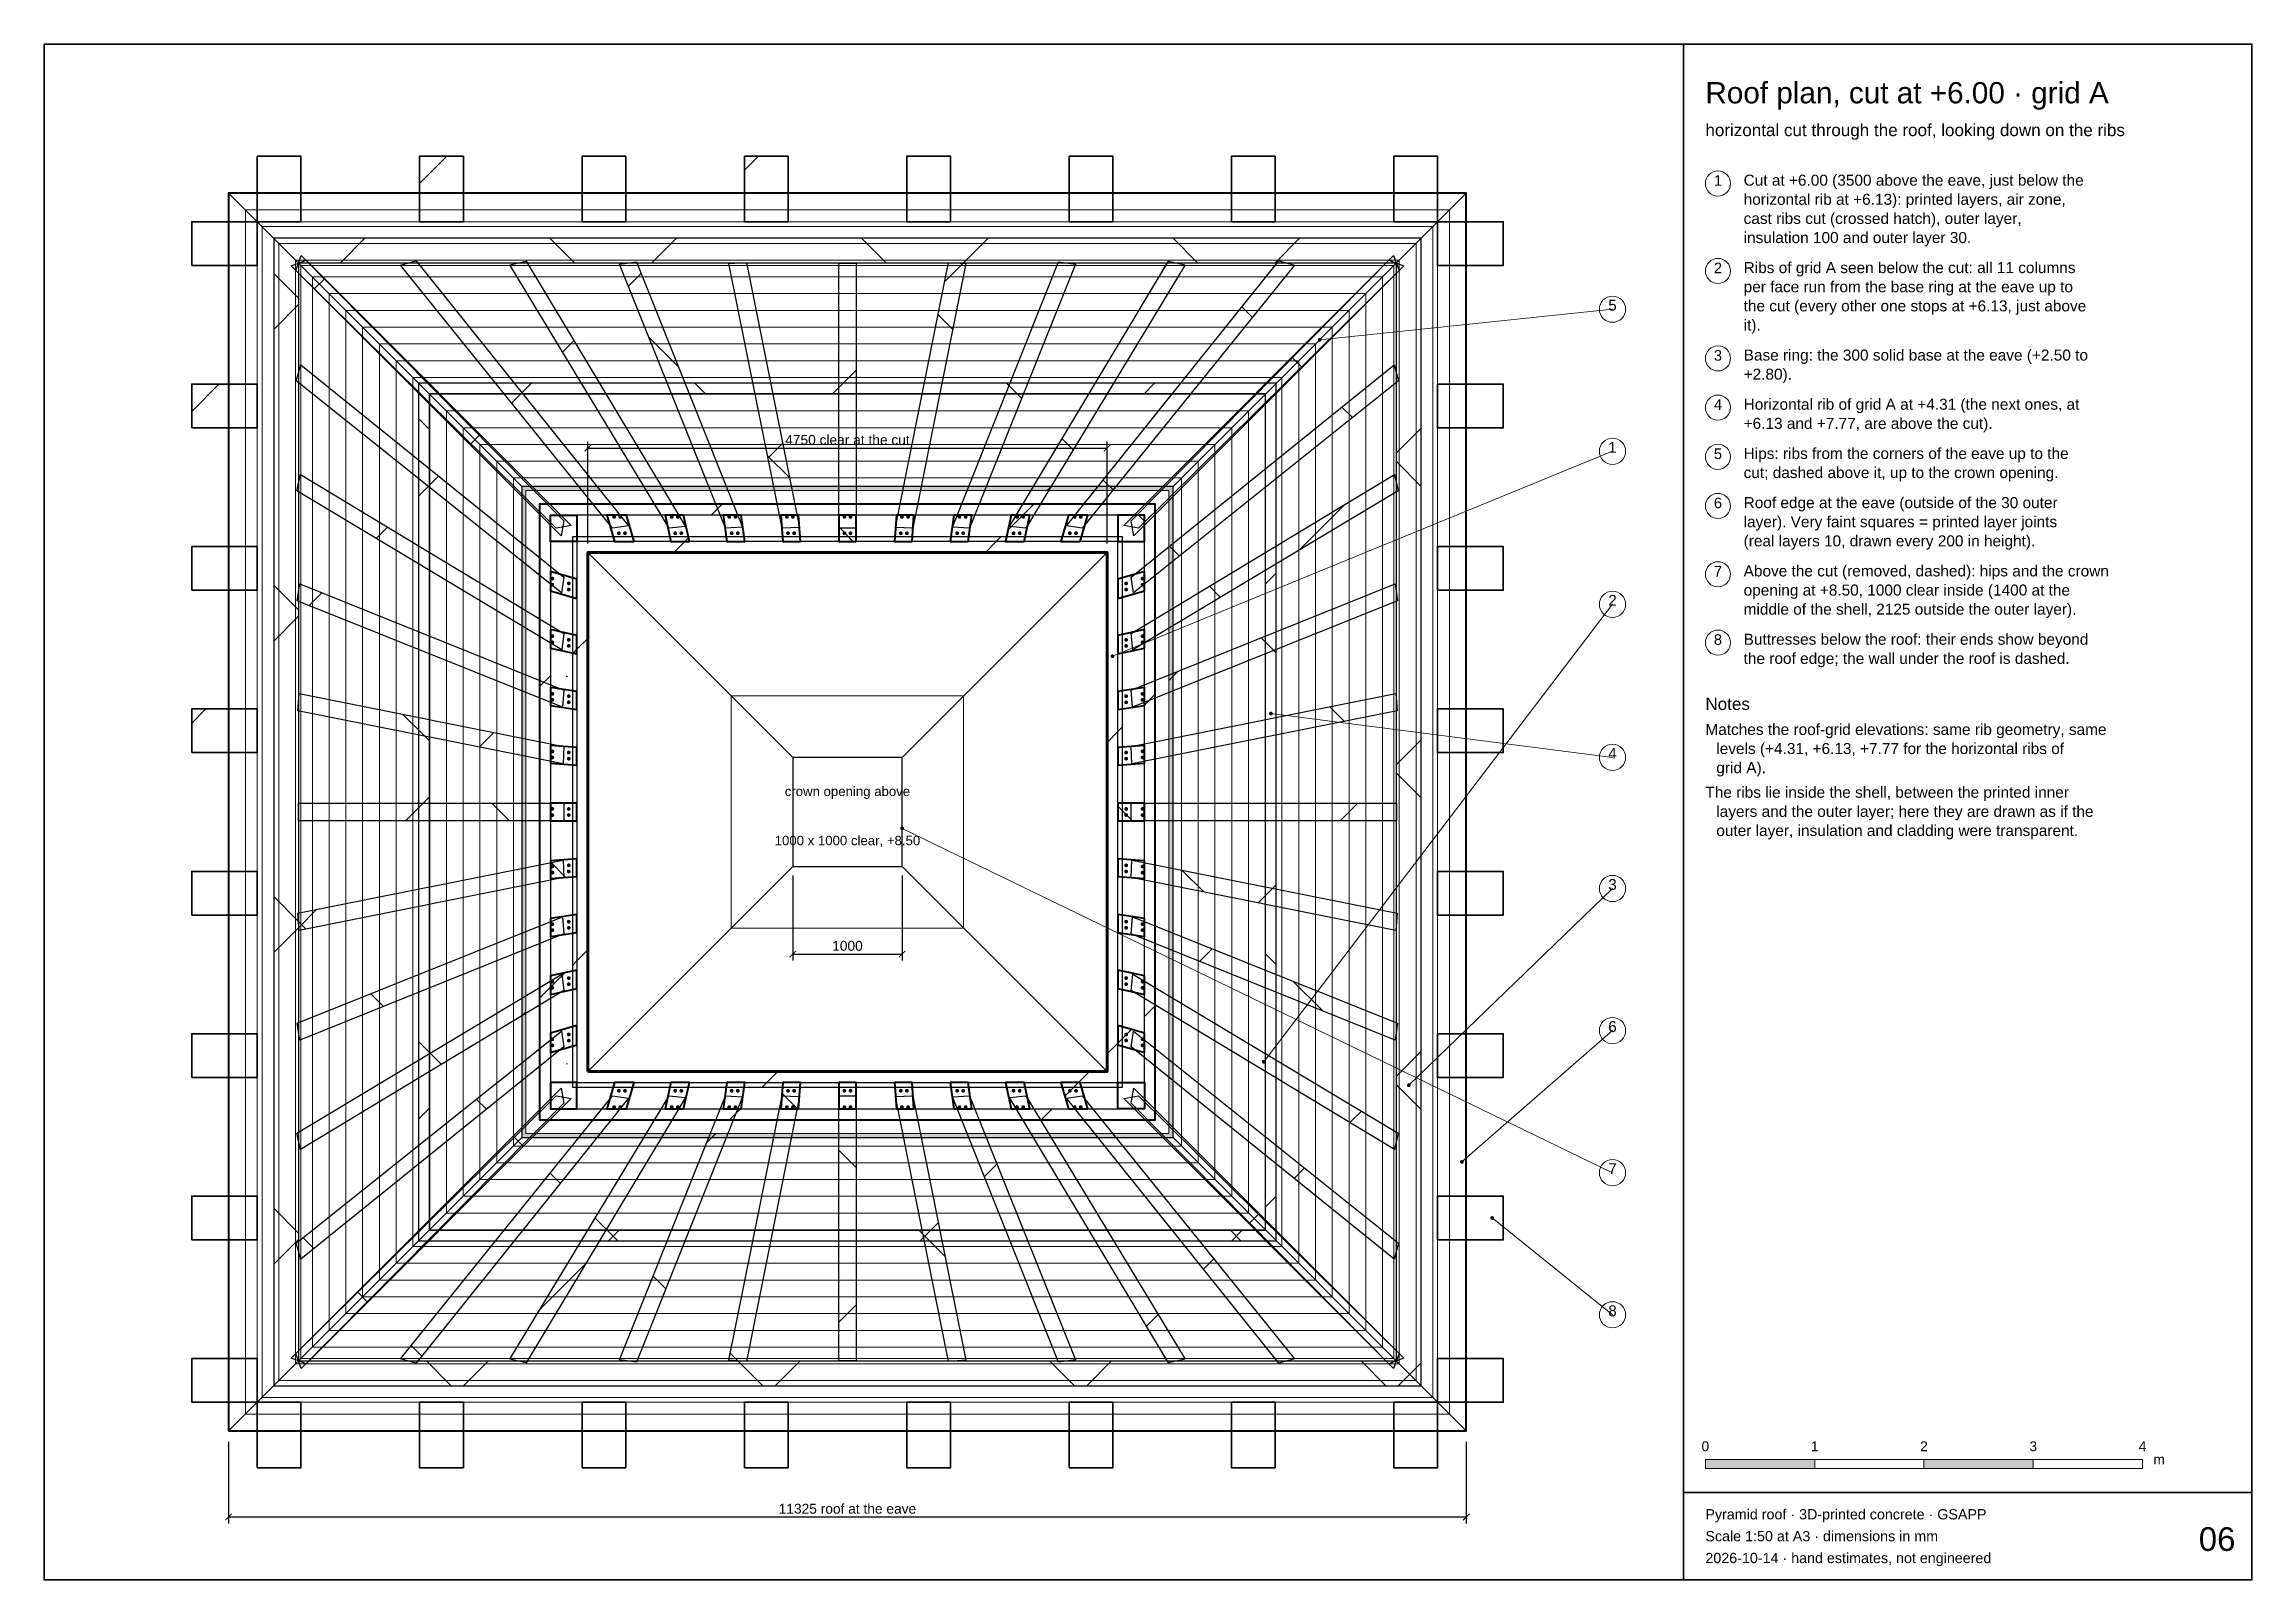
# Paper-space layout '06 roof-plan-cut-grid-A' of a CAD drawing. Header units: millimetres. Extents: x 8 to 412, y 8 to 289.
# The model-space entities are those that its viewports show. They can reach past a viewport. Long polylines and large blocks are cut down to what shows.
import ezdxf
from ezdxf.enums import TextEntityAlignment as Align

# ---------------------------------------------------------------- set-up
doc = ezdxf.new("R2010")
doc.units = ezdxf.units.MM
doc.linetypes.add('DASHED', pattern=[1.524, 1.27, -0.254])
for name, color, linetype, lineweight in [('ANNOTATION', 4, 'CONTINUOUS', 18), ('CLADDING', 7, 'Continuous', 9), ('DIMS', 3, 'CONTINUOUS', 18), ('HATCH-CAST', 7, 'CONTINUOUS', 9), ('HATCH-INSULATION', 7, 'Continuous', 9), ('HATCH-PRINTED', 7, 'CONTINUOUS', 9), ('HIDDEN-AXIS', 8, 'DASHED', 18), ('LINES', 7, 'CONTINUOUS', 25), ('OUTLINE-CUT', 7, 'CONTINUOUS', 50), ('OUTLINE-FINE', 7, 'CONTINUOUS', 25), ('TEXT', 7, 'CONTINUOUS', 18), ('TITLEBLOCK', 7, 'CONTINUOUS', 18)]:
    doc.layers.add(name, color=color, linetype=linetype, lineweight=lineweight)
doc.styles.get("Standard").update_dxf_attribs({"font": 'arial.ttf'})
doc.dimstyles.new('PYR-1-50', dxfattribs={"dimscale": 50, "dimtxt": 1.8, "dimasz": 1.2, "dimexe": 1.2, "dimexo": 0.8, "dimgap": 0.6, "dimtad": 1, "dimdec": 0, "dimtxsty": 'Standard', "dimblk": 'ARCHTICK', "dimcen": 2.5, "dimclrd": 3, "dimclre": 3, "dimclrt": 7, "dimazin": 3, "dimtfac": 1, "dimtmove": 0, "dimatfit": 3})
pattern_1 = [(45, (0, 0), (-1425.35, 1425.35), [])]
pattern_2 = [(45, (0, 0), (-1425.35, 1425.35), []), (135, (0, 0), (-1425.35, -1425.35), [])]
pattern_3 = [(0, (0, 0), (442.913, 885.827), [0, -885.827])]

psp = doc.layouts.new('06 roof-plan-cut-grid-A')

# ---------------------------------------------------------------- texts
at = {"layer": 'TITLEBLOCK'}
for s, height, p in [('Roof plan, cut at +6.00 · grid A', 3.888, (312, 277)), ('horizontal cut through the roof, looking down on the ribs', 2.232, (312, 271.5)), ('Cut at +6.00 (3500 above the eave, just below the', 2.016, (319, 262.5)), ('horizontal rib at +6.13): printed layers, air zone,', 2.016, (319, 259)), ('cast ribs cut (crossed hatch), outer layer,', 2.016, (319, 255.5)), ('insulation 100 and outer layer 30.', 2.016, (319, 252)), ('Ribs of grid A seen below the cut: all 11 columns', 2.016, (319, 246.5)), ('per face run from the base ring at the eave up to', 2.016, (319, 243)), ('the cut (every other one stops at +6.13, just above', 2.016, (319, 239.5)), ('it).', 2.016, (319, 236)), ('Base ring: the 300 solid base at the eave (+2.50 to', 2.016, (319, 230.5)), ('+2.80).', 2.016, (319, 227)), ('Horizontal rib of grid A at +4.31 (the next ones, at', 2.016, (319, 221.5)), ('+6.13 and +7.77, are above the cut).', 2.016, (319, 218)), ('Hips: ribs from the corners of the eave up to the', 2.016, (319, 212.5)), ('cut; dashed above it, up to the crown opening.', 2.016, (319, 209)), ('Roof edge at the eave (outside of the 30 outer', 2.016, (319, 203.5)), ('layer). Very faint squares = printed layer joints', 2.016, (319, 200)), ('(real layers 10, drawn every 200 in height).', 2.016, (319, 196.5)), ('Above the cut (removed, dashed): hips and the crown', 2.016, (319, 191)), ('opening at +8.50, 1000 clear inside (1400 at the', 2.016, (319, 187.5)), ('middle of the shell, 2125 outside the outer layer).', 2.016, (319, 184)), ('Buttresses below the roof: their ends show beyond', 2.016, (319, 178.5)), ('the roof edge; the wall under the roof is dashed.', 2.016, (319, 175)), ('Notes', 2.232, (312, 166.5)), ('Matches the roof-grid elevations: same rib geometry, same', 2.016, (312, 162)), ('grid A).', 2.016, (314, 155)), ('levels (+4.31, +6.13, +7.77 for the horizontal ribs of', 2.016, (314, 158.5)), ('The ribs lie inside the shell, between the printed inner', 2.016, (312, 150.5)), ('layers and the outer layer; here they are drawn as if the', 2.016, (314, 147)), ('outer layer, insulation and cladding were transparent.', 2.016, (314, 143.5)), ('m', 1.8, (394, 28.6)), ('Pyramid roof · 3D-printed concrete · GSAPP', 1.872, (312, 18.5)), ('Scale 1:50 at A3 · dimensions in mm', 1.872, (312, 14.5)), ('2026-10-14 · hand estimates, not engineered', 1.872, (312, 10.5))]:
    psp.add_text(s, height=height, dxfattribs=at).set_placement(p, align=Align.BOTTOM_LEFT)
for s, height, p in [('1', 1.94, (314.3, 262.5)), ('2', 1.94, (314.3, 246.5)), ('3', 1.94, (314.3, 230.5)), ('4', 1.94, (314.3, 221.5)), ('5', 1.94, (314.3, 212.5)), ('6', 1.94, (314.3, 203.5)), ('7', 1.94, (314.3, 191)), ('8', 1.94, (314.3, 178.5)), ('0', 1.8, (312, 31)), ('1', 1.8, (332, 31)), ('2', 1.8, (352, 31)), ('3', 1.8, (372, 31)), ('4', 1.8, (392, 31))]:
    psp.add_text(s, height=height, dxfattribs=at).set_placement(p, align=Align.BOTTOM_CENTER)
psp.add_text('06', height=4.32, dxfattribs=at).set_placement((409, 12), align=Align.BOTTOM_RIGHT)

msp = doc.modelspace()

# ---------------------------------------------------------------- texts
at = {"layer": 'ANNOTATION', "ltscale": 50}
for s, p in [('5', (100366.9, 11289.9)), ('1', (100366.9, 9989.9)), ('2', (100366.9, 8589.9)), ('4', (100366.9, 7189.9)), ('3', (100366.9, 5989.9)), ('6', (100366.9, 4689.9)), ('7', (100366.9, 3389.9)), ('8', (100366.9, 2089.9))]:
    msp.add_text(s, height=99.4, dxfattribs=at).set_placement(p, align=Align.BOTTOM_CENTER)
at = {"layer": 'TEXT', "ltscale": 50}
for s, p in [('crown opening above', (93366.9, 6853.1)), ('1000 x 1000 clear, +8.50', (93366.9, 6403.1))]:
    msp.add_text(s, height=86.4, dxfattribs=at).set_placement(p, align=Align.BOTTOM_CENTER)

# ---------------------------------------------------------------- blocks, each defined once
blk = doc.blocks.new('_ARCHTICK')
at = {"color": 0, "linetype": 'BYBLOCK', "const_width": 0.15}
blk.add_lwpolyline([(-0.5, -0.5), (0.5, 0.5)], dxfattribs=at)

# ---------------------------------------------------------------- dimensions: what is measured, and where the dimension line sits
at = {"layer": 'DIMS'}
for base, p1, p2, text in [((90991.9, 10062.3), (90991.9, 9148.1), (95741.9, 9148.1), '<> clear at the cut'), ((87704.4, 283.1), (87704.4, 1010.6), (99029.4, 1010.6), '<> roof at the eave')]:
    msp.add_linear_dim(base=base, p1=p1, p2=p2, text=text, dimstyle='PYR-1-50', dxfattribs=at).render()
msp.add_linear_dim(base=(92866.9, 5433.1), p1=(92866.9, 6193.1), p2=(93866.9, 6193.1), dimstyle='PYR-1-50', dxfattribs=at).render()

# ---------------------------------------------------------------- hatches: boundary and pattern name
at = {"layer": 'ANNOTATION', "ltscale": 50}
h = msp.add_hatch(color=7, dxfattribs=at)
h.dxf.hatch_style = 1
edge = h.paths.add_edge_path()
edge.add_arc((97687.7, 11053.9), 17.5, 0, 360)
h = msp.add_hatch(color=7, dxfattribs=at)
h.dxf.hatch_style = 1
edge = h.paths.add_edge_path()
edge.add_arc((95791.9, 8158.1), 17.5, 0, 360)
h = msp.add_hatch(color=7, dxfattribs=at)
h.dxf.hatch_style = 1
edge = h.paths.add_edge_path()
edge.add_arc((97241.9, 7633.1), 17.5, 0, 360)
h = msp.add_hatch(color=7, dxfattribs=at)
h.dxf.hatch_style = 1
edge = h.paths.add_edge_path()
edge.add_arc((93866.9, 6583.1), 17.5, 0, 360)
h = msp.add_hatch(color=7, dxfattribs=at)
h.dxf.hatch_style = 1
edge = h.paths.add_edge_path()
edge.add_arc((97176.1, 4447.6), 17.5, 0, 360)
h = msp.add_hatch(color=7, dxfattribs=at)
h.dxf.hatch_style = 1
edge = h.paths.add_edge_path()
edge.add_arc((98503.1, 4233.1), 17.5, 0, 360)
h = msp.add_hatch(color=7, dxfattribs=at)
h.dxf.hatch_style = 1
edge = h.paths.add_edge_path()
edge.add_arc((98989.4, 3533.1), 17.5, 0, 360)
h = msp.add_hatch(color=7, dxfattribs=at)
h.dxf.hatch_style = 1
edge = h.paths.add_edge_path()
edge.add_arc((99266.9, 3018.8), 17.5, 0, 360)
at = {"layer": 'CLADDING', "ltscale": 50}
h = msp.add_hatch(color=7, dxfattribs=at)
h.dxf.hatch_style = 1
h.paths.add_polyline_path([(96346.1, 9712.3), (96346.1, 3753.9), (90387.7, 3753.9), (90387.7, 9712.3)])
h.paths.add_polyline_path([(96308.6, 9674.8), (90425.2, 9674.8), (90425.2, 3791.4), (96308.6, 3791.4)])
at = {"layer": 'HATCH-CAST', "ltscale": 50}
h = msp.add_hatch(dxfattribs=at)
h.set_pattern_fill('ANSI37', scale=25.19685)
h.set_pattern_definition(pattern_2)
h.paths.add_polyline_path([(98616.9, 1483.1), (88116.9, 1483.1), (88116.9, 11983.1), (98616.9, 11983.1)])
h.paths.add_polyline_path([(88319.4, 11687.1), (88344.4, 11662.1), (88344.4, 10751.1), (88323.4, 10679.1), (88344.4, 10662.2), (88344.4, 9746.6), (88327.9, 9671.4), (88344.4, 9661.5), (88344.4, 8742.1), (88333, 8664.3), (88344.4, 8659.8), (88344.4, 7737.6), (88338.6, 7658.2), (88344.4, 7657), (88344.4, 6813.1), (88344.4, 6653.1), (88344.4, 5809.2), (88338.6, 5808), (88344.4, 5728.6), (88344.4, 4806.4), (88333, 4801.9), (88344.4, 4724.1), (88344.4, 3804.7), (88327.9, 3794.8), (88344.4, 3719.6), (88344.4, 2803.9), (88323.4, 2787.1), (88344.4, 2715.1), (88344.4, 1804.1), (88319.4, 1779.1), (88319.5, 1778.7), (88275.9, 1735.6), (88344.4, 1710.6), (88369.4, 1642.1), (88412.5, 1685.7), (88412.9, 1685.6), (88437.9, 1710.6), (89348.9, 1710.6), (89420.9, 1689.6), (89437.7, 1710.6), (90353.4, 1710.6), (90428.6, 1694.1), (90438.5, 1710.6), (91357.9, 1710.6), (91435.7, 1699.2), (91440.2, 1710.6), (92362.4, 1710.6), (92441.8, 1704.8), (92443, 1710.6), (93286.9, 1710.6), (93446.9, 1710.6), (94290.8, 1710.6), (94292, 1704.8), (94371.4, 1710.6), (95293.6, 1710.6), (95298.1, 1699.2), (95375.9, 1710.6), (96295.3, 1710.6), (96305.2, 1694.1), (96380.4, 1710.6), (97296, 1710.6), (97312.9, 1689.6), (97384.9, 1710.6), (98295.9, 1710.6), (98320.9, 1685.6), (98321.2, 1685.7), (98364.4, 1642.1), (98389.4, 1710.6), (98457.9, 1735.6), (98414.3, 1778.7), (98414.4, 1779.1), (98389.4, 1804.1), (98389.4, 2715.1), (98410.4, 2787.1), (98389.4, 2803.9), (98389.4, 3719.6), (98405.9, 3794.8), (98389.4, 3804.7), (98389.4, 4724.1), (98400.7, 4801.9), (98389.4, 4806.4), (98389.4, 5728.6), (98395.2, 5808), (98389.4, 5809.2), (98389.4, 6653.1), (98389.4, 6813.1), (98389.4, 7657), (98395.2, 7658.2), (98389.4, 7737.6), (98389.4, 8659.8), (98400.7, 8664.3), (98389.4, 8742.1), (98389.4, 9661.5), (98405.9, 9671.4), (98389.4, 9746.6), (98389.4, 10662.2), (98410.4, 10679.1), (98389.4, 10751.1), (98389.4, 11662.1), (98414.4, 11687.1), (98414.3, 11687.5), (98457.9, 11730.6), (98389.4, 11755.6), (98364.4, 11824.1), (98321.2, 11780.5), (98320.9, 11780.6), (98295.9, 11755.6), (97384.9, 11755.6), (97312.9, 11776.6), (97296, 11755.6), (96380.4, 11755.6), (96305.2, 11772.1), (96295.3, 11755.6), (95375.9, 11755.6), (95298.1, 11766.9), (95293.6, 11755.6), (94371.4, 11755.6), (94292, 11761.4), (94290.8, 11755.6), (93446.9, 11755.6), (93286.9, 11755.6), (92443, 11755.6), (92441.8, 11761.4), (92362.4, 11755.6), (91440.2, 11755.6), (91435.7, 11766.9), (91357.9, 11755.6), (90438.5, 11755.6), (90428.6, 11772.1), (90353.4, 11755.6), (89437.7, 11755.6), (89420.9, 11776.6), (89348.9, 11755.6), (88437.9, 11755.6), (88412.9, 11780.6), (88412.5, 11780.5), (88369.4, 11824.1), (88344.4, 11755.6), (88275.9, 11730.6), (88319.5, 11687.5)])
h = msp.add_hatch(dxfattribs=at)
h.set_pattern_fill('ANSI37', scale=25.19685)
h.set_pattern_definition(pattern_2)
h.paths.add_polyline_path([(90425.2, 9603.4), (88275.9, 11730.6), (88412.9, 11780.6), (90518.7, 9674.8), (90425.2, 9674.8)])
h = msp.add_hatch(dxfattribs=at)
h.set_pattern_fill('ANSI37', scale=25.19685)
h.set_pattern_definition(pattern_2)
h.paths.add_polyline_path([(88344.4, 11755.6), (88369.4, 11824.1), (88412.5, 11780.5)])
h = msp.add_hatch(dxfattribs=at)
h.set_pattern_fill('ANSI37', scale=25.19685)
h.set_pattern_definition(pattern_2)
h.paths.add_polyline_path([(89276.9, 11734.6), (89420.9, 11776.6), (91102.4, 9674.8), (90939.1, 9674.8)])
h = msp.add_hatch(dxfattribs=at)
h.set_pattern_fill('ANSI37', scale=25.19685)
h.set_pattern_definition(pattern_2)
h.paths.add_polyline_path([(90278.2, 11739.1), (90428.6, 11772.1), (91687, 9674.8), (91525.3, 9674.8)])
h = msp.add_hatch(dxfattribs=at)
h.set_pattern_fill('ANSI37', scale=25.19685)
h.set_pattern_definition(pattern_2)
h.paths.add_polyline_path([(91280.1, 11744.2), (91435.7, 11766.9), (92272.5, 9674.8), (92111.8, 9674.8)])
h = msp.add_hatch(dxfattribs=at)
h.set_pattern_fill('ANSI37', scale=25.19685)
h.set_pattern_definition(pattern_2)
h.paths.add_polyline_path([(92283, 11749.8), (92441.8, 11761.4), (92859.1, 9674.8), (92699, 9674.8)])
h = msp.add_hatch(dxfattribs=at)
h.set_pattern_fill('ANSI37', scale=25.19685)
h.set_pattern_definition(pattern_2)
h.paths.add_polyline_path([(93286.9, 11755.6), (93446.9, 11755.6), (93446.9, 9674.8), (93286.9, 9674.8)])
h = msp.add_hatch(dxfattribs=at)
h.set_pattern_fill('ANSI37', scale=25.19685)
h.set_pattern_definition(pattern_2)
h.paths.add_polyline_path([(94292, 11761.4), (94450.8, 11749.8), (94034.8, 9674.8), (93874.6, 9674.8)])
h = msp.add_hatch(dxfattribs=at)
h.set_pattern_fill('ANSI37', scale=25.19685)
h.set_pattern_definition(pattern_2)
h.paths.add_polyline_path([(95298.1, 11766.9), (95453.7, 11744.2), (94622, 9674.8), (94461.3, 9674.8)])
h = msp.add_hatch(dxfattribs=at)
h.set_pattern_fill('ANSI37', scale=25.19685)
h.set_pattern_definition(pattern_2)
h.paths.add_polyline_path([(96305.2, 11772.1), (96455.6, 11739.1), (95208.5, 9674.8), (95046.8, 9674.8)])
h = msp.add_hatch(dxfattribs=at)
h.set_pattern_fill('ANSI37', scale=25.19685)
h.set_pattern_definition(pattern_2)
h.paths.add_polyline_path([(97312.9, 11776.6), (97456.9, 11734.6), (95794.7, 9674.8), (95631.4, 9674.8)])
h = msp.add_hatch(dxfattribs=at)
h.set_pattern_fill('ANSI37', scale=25.19685)
h.set_pattern_definition(pattern_2)
h.paths.add_polyline_path([(98321.2, 11780.5), (96237.2, 9674.8), (96215.1, 9674.8), (98320.9, 11780.6)])
h = msp.add_hatch(dxfattribs=at)
h.set_pattern_fill('ANSI37', scale=25.19685)
h.set_pattern_definition(pattern_2)
h.paths.add_polyline_path([(96237.2, 9674.8), (98364.4, 11824.1), (98414.4, 11687.1), (96308.6, 9581.3), (96308.6, 9674.8)])
h = msp.add_hatch(dxfattribs=at)
h.set_pattern_fill('ANSI37', scale=25.19685)
h.set_pattern_definition(pattern_2)
h.paths.add_polyline_path([(98389.4, 11755.6), (98457.9, 11730.6), (98414.3, 11687.5)])
h = msp.add_hatch(dxfattribs=at)
h.set_pattern_fill('ANSI37', scale=25.19685)
h.set_pattern_definition(pattern_2)
h.paths.add_polyline_path([(90425.2, 9603.4), (90425.2, 9581.3), (88319.4, 11687.1), (88319.5, 11687.5)])
h = msp.add_hatch(dxfattribs=at)
h.set_pattern_fill('ANSI37', scale=25.19685)
h.set_pattern_definition(pattern_2)
h.paths.add_polyline_path([(90425.2, 9160.9), (90425.2, 8997.6), (88323.4, 10679.1), (88365.4, 10823.1)])
h = msp.add_hatch(dxfattribs=at)
h.set_pattern_fill('ANSI37', scale=25.19685)
h.set_pattern_definition(pattern_2)
h.paths.add_polyline_path([(98368.4, 10823.1), (98410.4, 10679.1), (96308.6, 8997.6), (96308.6, 9160.9)])
h = msp.add_hatch(dxfattribs=at)
h.set_pattern_fill('ANSI37', scale=25.19685)
h.set_pattern_definition(pattern_2)
h.paths.add_polyline_path([(89540.4, 10466.1), (89540.4, 9874.9), (89443.4, 9953.2), (89443.4, 10563.2)])
h = msp.add_hatch(dxfattribs=at)
h.set_pattern_fill('ANSI37', scale=25.19685)
h.set_pattern_definition(pattern_2)
h.paths.add_polyline_path([(90225.1, 10559.6), (89633.9, 10559.6), (89536.8, 10656.6), (90146.7, 10656.6)])
h = msp.add_hatch(dxfattribs=at)
h.set_pattern_fill('ANSI37', scale=25.19685)
h.set_pattern_definition(pattern_2)
h.paths.add_polyline_path([(90990.8, 10559.6), (90394.6, 10559.6), (90316.9, 10656.6), (90932.1, 10656.6)])
h = msp.add_hatch(dxfattribs=at)
h.set_pattern_fill('ANSI37', scale=25.19685)
h.set_pattern_definition(pattern_2)
h.paths.add_polyline_path([(91756.2, 10559.6), (91156.1, 10559.6), (91097.9, 10656.6), (91717.2, 10656.6)])
h = msp.add_hatch(dxfattribs=at)
h.set_pattern_fill('ANSI37', scale=25.19685)
h.set_pattern_definition(pattern_2)
h.paths.add_polyline_path([(92521.6, 10559.6), (91918.6, 10559.6), (91879.8, 10656.6), (92502.1, 10656.6)])
h = msp.add_hatch(dxfattribs=at)
h.set_pattern_fill('ANSI37', scale=25.19685)
h.set_pattern_definition(pattern_2)
h.paths.add_polyline_path([(93286.9, 10559.6), (92682.2, 10559.6), (92662.8, 10656.6), (93286.9, 10656.6)])
h = msp.add_hatch(dxfattribs=at)
h.set_pattern_fill('ANSI37', scale=25.19685)
h.set_pattern_definition(pattern_2)
h.paths.add_polyline_path([(94051.6, 10559.6), (93446.9, 10559.6), (93446.9, 10656.6), (94071, 10656.6)])
h = msp.add_hatch(dxfattribs=at)
h.set_pattern_fill('ANSI37', scale=25.19685)
h.set_pattern_definition(pattern_2)
h.paths.add_polyline_path([(94815.2, 10559.6), (94212.2, 10559.6), (94231.7, 10656.6), (94854, 10656.6)])
h = msp.add_hatch(dxfattribs=at)
h.set_pattern_fill('ANSI37', scale=25.19685)
h.set_pattern_definition(pattern_2)
h.paths.add_polyline_path([(95577.7, 10559.6), (94977.6, 10559.6), (95016.6, 10656.6), (95635.9, 10656.6)])
h = msp.add_hatch(dxfattribs=at)
h.set_pattern_fill('ANSI37', scale=25.19685)
h.set_pattern_definition(pattern_2)
h.paths.add_polyline_path([(96339.2, 10559.6), (95743, 10559.6), (95801.7, 10656.6), (96416.9, 10656.6)])
h = msp.add_hatch(dxfattribs=at)
h.set_pattern_fill('ANSI37', scale=25.19685)
h.set_pattern_definition(pattern_2)
h.paths.add_polyline_path([(97099.9, 10559.6), (96508.7, 10559.6), (96587, 10656.6), (97197, 10656.6)])
h = msp.add_hatch(dxfattribs=at)
h.set_pattern_fill('ANSI37', scale=25.19685)
h.set_pattern_definition(pattern_2)
h.paths.add_polyline_path([(97290.4, 9953.2), (97193.4, 9874.9), (97193.4, 10466.1), (97290.4, 10563.2)])
h = msp.add_hatch(dxfattribs=at)
h.set_pattern_fill('ANSI37', scale=25.19685)
h.set_pattern_definition(pattern_2)
h.paths.add_polyline_path([(90425.2, 8574.7), (90425.2, 8413), (88327.9, 9671.4), (88360.9, 9821.8)])
h = msp.add_hatch(dxfattribs=at)
h.set_pattern_fill('ANSI37', scale=25.19685)
h.set_pattern_definition(pattern_2)
h.paths.add_polyline_path([(89540.4, 9705.4), (89540.4, 9109.2), (89443.4, 9167.9), (89443.4, 9783.1)])
h = msp.add_hatch(dxfattribs=at)
h.set_pattern_fill('ANSI37', scale=25.19685)
h.set_pattern_definition(pattern_2)
h.paths.add_polyline_path([(98372.9, 9821.8), (98405.9, 9671.4), (96308.6, 8413), (96308.6, 8574.7)])
h = msp.add_hatch(dxfattribs=at)
h.set_pattern_fill('ANSI37', scale=25.19685)
h.set_pattern_definition(pattern_2)
h.paths.add_polyline_path([(97290.4, 9167.9), (97193.4, 9109.2), (97193.4, 9705.4), (97290.4, 9783.1)])
h = msp.add_hatch(dxfattribs=at)
h.set_pattern_fill('ANSI37', scale=25.19685)
h.set_pattern_definition(pattern_2)
h.paths.add_polyline_path([(90650.2, 9449.8), (90891.9, 9449.8), (90891.9, 9208.1), (90650.2, 9208.1)])
h = msp.add_hatch(dxfattribs=at)
h.set_pattern_fill('ANSI37', scale=25.19685)
h.set_pattern_definition(pattern_2)
h.paths.add_polyline_path([(91236.4, 9208.1), (91166.3, 9449.8), (91344, 9449.8), (91414.1, 9208.1)])
h = msp.add_hatch(dxfattribs=at)
h.set_pattern_fill('ANSI37', scale=25.19685)
h.set_pattern_definition(pattern_2)
h.paths.add_polyline_path([(91698, 9449.8), (91868.2, 9449.8), (91920.8, 9208.1), (91750.6, 9208.1)])
h = msp.add_hatch(dxfattribs=at)
h.set_pattern_fill('ANSI37', scale=25.19685)
h.set_pattern_definition(pattern_2)
h.paths.add_polyline_path([(92393.3, 9449.8), (92428.4, 9208.1), (92263.8, 9208.1), (92228.7, 9449.8)])
h = msp.add_hatch(dxfattribs=at)
h.set_pattern_fill('ANSI37', scale=25.19685)
h.set_pattern_definition(pattern_2)
h.paths.add_polyline_path([(92937.1, 9208.1), (92775.9, 9208.1), (92758.4, 9449.8), (92919.5, 9449.8)])
h = msp.add_hatch(dxfattribs=at)
h.set_pattern_fill('ANSI37', scale=25.19685)
h.set_pattern_definition(pattern_2)
h.paths.add_polyline_path([(93286.9, 9208.1), (93286.9, 9449.8), (93446.9, 9449.8), (93446.9, 9208.1)])
h = msp.add_hatch(dxfattribs=at)
h.set_pattern_fill('ANSI37', scale=25.19685)
h.set_pattern_definition(pattern_2)
h.paths.add_polyline_path([(93814.2, 9449.8), (93975.4, 9449.8), (93957.9, 9208.1), (93796.7, 9208.1)])
h = msp.add_hatch(dxfattribs=at)
h.set_pattern_fill('ANSI37', scale=25.19685)
h.set_pattern_definition(pattern_2)
h.paths.add_polyline_path([(94505, 9449.8), (94470, 9208.1), (94305.4, 9208.1), (94340.4, 9449.8)])
h = msp.add_hatch(dxfattribs=at)
h.set_pattern_fill('ANSI37', scale=25.19685)
h.set_pattern_definition(pattern_2)
h.paths.add_polyline_path([(94983.2, 9208.1), (94813, 9208.1), (94865.6, 9449.8), (95035.8, 9449.8)])
h = msp.add_hatch(dxfattribs=at)
h.set_pattern_fill('ANSI37', scale=25.19685)
h.set_pattern_definition(pattern_2)
h.paths.add_polyline_path([(95319.7, 9208.1), (95389.7, 9449.8), (95567.5, 9449.8), (95497.4, 9208.1)])
h = msp.add_hatch(dxfattribs=at)
h.set_pattern_fill('ANSI37', scale=25.19685)
h.set_pattern_definition(pattern_2)
h.paths.add_polyline_path([(95841.9, 9208.1), (96083.6, 9208.1), (96083.6, 9449.8), (95841.9, 9449.8)])
h = msp.add_hatch(dxfattribs=at)
h.set_pattern_fill('ANSI37', scale=25.19685)
h.set_pattern_definition(pattern_2)
h.paths.add_polyline_path([(89540.4, 8943.9), (89540.4, 8343.8), (89443.4, 8382.8), (89443.4, 9002.1)])
h = msp.add_hatch(dxfattribs=at)
h.set_pattern_fill('ANSI37', scale=25.19685)
h.set_pattern_definition(pattern_2)
h.paths.add_polyline_path([(90891.9, 8863.6), (90891.9, 8685.9), (90650.2, 8755.9), (90650.2, 8933.7)])
h = msp.add_hatch(dxfattribs=at)
h.set_pattern_fill('ANSI37', scale=25.19685)
h.set_pattern_definition(pattern_2)
h.paths.add_polyline_path([(96083.6, 8933.7), (96083.6, 8755.9), (95841.9, 8685.9), (95841.9, 8863.6)])
h = msp.add_hatch(dxfattribs=at)
h.set_pattern_fill('ANSI37', scale=25.19685)
h.set_pattern_definition(pattern_2)
h.paths.add_polyline_path([(97290.4, 8382.8), (97193.4, 8343.8), (97193.4, 8943.9), (97290.4, 9002.1)])
h = msp.add_hatch(dxfattribs=at)
h.set_pattern_fill('ANSI37', scale=25.19685)
h.set_pattern_definition(pattern_2)
h.paths.add_polyline_path([(90425.2, 7988.2), (90425.2, 7827.5), (88333, 8664.3), (88355.7, 8819.9)])
h = msp.add_hatch(dxfattribs=at)
h.set_pattern_fill('ANSI37', scale=25.19685)
h.set_pattern_definition(pattern_2)
h.paths.add_polyline_path([(98378, 8819.9), (98400.7, 8664.3), (96308.6, 7827.5), (96308.6, 7988.2)])
h = msp.add_hatch(dxfattribs=at)
h.set_pattern_fill('ANSI37', scale=25.19685)
h.set_pattern_definition(pattern_2)
h.paths.add_polyline_path([(90650.2, 8402), (90891.9, 8349.4), (90891.9, 8179.2), (90650.2, 8231.8)])
h = msp.add_hatch(dxfattribs=at)
h.set_pattern_fill('ANSI37', scale=25.19685)
h.set_pattern_definition(pattern_2)
h.paths.add_polyline_path([(96083.6, 8231.8), (95841.9, 8179.2), (95841.9, 8349.4), (96083.6, 8402)])
h = msp.add_hatch(dxfattribs=at)
h.set_pattern_fill('ANSI37', scale=25.19685)
h.set_pattern_definition(pattern_2)
h.paths.add_polyline_path([(89540.4, 8181.4), (89540.4, 7578.4), (89443.4, 7597.9), (89443.4, 8220.2)])
h = msp.add_hatch(dxfattribs=at)
h.set_pattern_fill('ANSI37', scale=25.19685)
h.set_pattern_definition(pattern_2)
h.paths.add_polyline_path([(97290.4, 7597.9), (97193.4, 7578.4), (97193.4, 8181.4), (97290.4, 8220.2)])
h = msp.add_hatch(dxfattribs=at)
h.set_pattern_fill('ANSI37', scale=25.19685)
h.set_pattern_definition(pattern_2)
h.paths.add_polyline_path([(90425.2, 7401), (90425.2, 7240.8), (88338.6, 7658.2), (88350.2, 7817)])
h = msp.add_hatch(dxfattribs=at)
h.set_pattern_fill('ANSI37', scale=25.19685)
h.set_pattern_definition(pattern_2)
h.paths.add_polyline_path([(90650.2, 7706.6), (90650.2, 7871.3), (90891.9, 7836.2), (90891.9, 7671.6)])
h = msp.add_hatch(dxfattribs=at)
h.set_pattern_fill('ANSI37', scale=25.19685)
h.set_pattern_definition(pattern_2)
h.paths.add_polyline_path([(95841.9, 7671.6), (95841.9, 7836.2), (96083.6, 7871.3), (96083.6, 7706.6)])
h = msp.add_hatch(dxfattribs=at)
h.set_pattern_fill('ANSI37', scale=25.19685)
h.set_pattern_definition(pattern_2)
h.paths.add_polyline_path([(98383.6, 7817), (98395.2, 7658.2), (96308.6, 7240.8), (96308.6, 7401)])
h = msp.add_hatch(dxfattribs=at)
h.set_pattern_fill('ANSI37', scale=25.19685)
h.set_pattern_definition(pattern_2)
h.paths.add_polyline_path([(89540.4, 7417.8), (89540.4, 6813.1), (89443.4, 6813.1), (89443.4, 7437.2)])
h = msp.add_hatch(dxfattribs=at)
h.set_pattern_fill('ANSI37', scale=25.19685)
h.set_pattern_definition(pattern_2)
h.paths.add_polyline_path([(90891.9, 7162.9), (90650.2, 7180.4), (90650.2, 7341.6), (90891.9, 7324.1)])
h = msp.add_hatch(dxfattribs=at)
h.set_pattern_fill('ANSI37', scale=25.19685)
h.set_pattern_definition(pattern_2)
h.paths.add_polyline_path([(95841.9, 7324.1), (96083.6, 7341.6), (96083.6, 7180.4), (95841.9, 7162.9)])
h = msp.add_hatch(dxfattribs=at)
h.set_pattern_fill('ANSI37', scale=25.19685)
h.set_pattern_definition(pattern_2)
h.paths.add_polyline_path([(97290.4, 6813.1), (97193.4, 6813.1), (97193.4, 7417.8), (97290.4, 7437.2)])
h = msp.add_hatch(dxfattribs=at)
h.set_pattern_fill('ANSI37', scale=25.19685)
h.set_pattern_definition(pattern_2)
h.paths.add_polyline_path([(90425.2, 6813.1), (90425.2, 6653.1), (88344.4, 6653.1), (88344.4, 6813.1)])
h = msp.add_hatch(dxfattribs=at)
h.set_pattern_fill('ANSI37', scale=25.19685)
h.set_pattern_definition(pattern_2)
h.paths.add_polyline_path([(90891.9, 6813.1), (90891.9, 6653.1), (90650.2, 6653.1), (90650.2, 6813.1)])
h = msp.add_hatch(dxfattribs=at)
h.set_pattern_fill('ANSI37', scale=25.19685)
h.set_pattern_definition(pattern_2)
h.paths.add_polyline_path([(96083.6, 6813.1), (96083.6, 6653.1), (95841.9, 6653.1), (95841.9, 6813.1)])
h = msp.add_hatch(dxfattribs=at)
h.set_pattern_fill('ANSI37', scale=25.19685)
h.set_pattern_definition(pattern_2)
h.paths.add_polyline_path([(98389.4, 6813.1), (98389.4, 6653.1), (96308.6, 6653.1), (96308.6, 6813.1)])
h = msp.add_hatch(dxfattribs=at)
h.set_pattern_fill('ANSI37', scale=25.19685)
h.set_pattern_definition(pattern_2)
h.paths.add_polyline_path([(89540.4, 6653.1), (89540.4, 6048.4), (89443.4, 6029), (89443.4, 6653.1)])
h = msp.add_hatch(dxfattribs=at)
h.set_pattern_fill('ANSI37', scale=25.19685)
h.set_pattern_definition(pattern_2)
h.paths.add_polyline_path([(97290.4, 6029), (97193.4, 6048.4), (97193.4, 6653.1), (97290.4, 6653.1)])
h = msp.add_hatch(dxfattribs=at)
h.set_pattern_fill('ANSI37', scale=25.19685)
h.set_pattern_definition(pattern_2)
h.paths.add_polyline_path([(90650.2, 6285.7), (90891.9, 6303.3), (90891.9, 6142.1), (90650.2, 6124.6)])
h = msp.add_hatch(dxfattribs=at)
h.set_pattern_fill('ANSI37', scale=25.19685)
h.set_pattern_definition(pattern_2)
h.paths.add_polyline_path([(96083.6, 6124.6), (95841.9, 6142.1), (95841.9, 6303.3), (96083.6, 6285.7)])
h = msp.add_hatch(dxfattribs=at)
h.set_pattern_fill('ANSI37', scale=25.19685)
h.set_pattern_definition(pattern_2)
h.paths.add_polyline_path([(90425.2, 6225.3), (90425.2, 6065.2), (88350.2, 5649.2), (88338.6, 5808)])
h = msp.add_hatch(dxfattribs=at)
h.set_pattern_fill('ANSI37', scale=25.19685)
h.set_pattern_definition(pattern_2)
h.paths.add_polyline_path([(98395.2, 5808), (98383.6, 5649.2), (96308.6, 6065.2), (96308.6, 6225.3)])
h = msp.add_hatch(dxfattribs=at)
h.set_pattern_fill('ANSI37', scale=25.19685)
h.set_pattern_definition(pattern_2)
h.paths.add_polyline_path([(89540.4, 5887.8), (89540.4, 5284.8), (89443.4, 5246), (89443.4, 5868.3)])
h = msp.add_hatch(dxfattribs=at)
h.set_pattern_fill('ANSI37', scale=25.19685)
h.set_pattern_definition(pattern_2)
h.paths.add_polyline_path([(97290.4, 5246), (97193.4, 5284.8), (97193.4, 5887.8), (97290.4, 5868.3)])
h = msp.add_hatch(dxfattribs=at)
h.set_pattern_fill('ANSI37', scale=25.19685)
h.set_pattern_definition(pattern_2)
h.paths.add_polyline_path([(90650.2, 5594.9), (90650.2, 5759.5), (90891.9, 5794.6), (90891.9, 5630)])
h = msp.add_hatch(dxfattribs=at)
h.set_pattern_fill('ANSI37', scale=25.19685)
h.set_pattern_definition(pattern_2)
h.paths.add_polyline_path([(95841.9, 5630), (95841.9, 5794.6), (96083.6, 5759.5), (96083.6, 5594.9)])
h = msp.add_hatch(dxfattribs=at)
h.set_pattern_fill('ANSI37', scale=25.19685)
h.set_pattern_definition(pattern_2)
h.paths.add_polyline_path([(90425.2, 5638.7), (90425.2, 5478), (88355.7, 4646.3), (88333, 4801.9)])
h = msp.add_hatch(dxfattribs=at)
h.set_pattern_fill('ANSI37', scale=25.19685)
h.set_pattern_definition(pattern_2)
h.paths.add_polyline_path([(98400.7, 4801.9), (98378, 4646.3), (96308.6, 5478), (96308.6, 5638.7)])
h = msp.add_hatch(dxfattribs=at)
h.set_pattern_fill('ANSI37', scale=25.19685)
h.set_pattern_definition(pattern_2)
h.paths.add_polyline_path([(90891.9, 5116.8), (90650.2, 5064.2), (90650.2, 5234.4), (90891.9, 5287)])
h = msp.add_hatch(dxfattribs=at)
h.set_pattern_fill('ANSI37', scale=25.19685)
h.set_pattern_definition(pattern_2)
h.paths.add_polyline_path([(95841.9, 5287), (96083.6, 5234.4), (96083.6, 5064.2), (95841.9, 5116.8)])
h = msp.add_hatch(dxfattribs=at)
h.set_pattern_fill('ANSI37', scale=25.19685)
h.set_pattern_definition(pattern_2)
h.paths.add_polyline_path([(90425.2, 5053.2), (90425.2, 4891.5), (88360.9, 3644.4), (88327.9, 3794.8)])
h = msp.add_hatch(dxfattribs=at)
h.set_pattern_fill('ANSI37', scale=25.19685)
h.set_pattern_definition(pattern_2)
h.paths.add_polyline_path([(89540.4, 5122.4), (89540.4, 4522.3), (89443.4, 4464.1), (89443.4, 5083.4)])
h = msp.add_hatch(dxfattribs=at)
h.set_pattern_fill('ANSI37', scale=25.19685)
h.set_pattern_definition(pattern_2)
h.paths.add_polyline_path([(98405.9, 3794.8), (98372.9, 3644.4), (96308.6, 4891.5), (96308.6, 5053.2)])
h = msp.add_hatch(dxfattribs=at)
h.set_pattern_fill('ANSI37', scale=25.19685)
h.set_pattern_definition(pattern_2)
h.paths.add_polyline_path([(97290.4, 4464.1), (97193.4, 4522.3), (97193.4, 5122.4), (97290.4, 5083.4)])
h = msp.add_hatch(dxfattribs=at)
h.set_pattern_fill('ANSI37', scale=25.19685)
h.set_pattern_definition(pattern_2)
h.paths.add_polyline_path([(90891.9, 4780.3), (90891.9, 4602.6), (90650.2, 4532.5), (90650.2, 4710.2)])
h = msp.add_hatch(dxfattribs=at)
h.set_pattern_fill('ANSI37', scale=25.19685)
h.set_pattern_definition(pattern_2)
h.paths.add_polyline_path([(96083.6, 4710.2), (96083.6, 4532.5), (95841.9, 4602.6), (95841.9, 4780.3)])
h = msp.add_hatch(dxfattribs=at)
h.set_pattern_fill('ANSI37', scale=25.19685)
h.set_pattern_definition(pattern_2)
h.paths.add_polyline_path([(90425.2, 4468.6), (90425.2, 4305.3), (88365.4, 2643.1), (88323.4, 2787.1)])
h = msp.add_hatch(dxfattribs=at)
h.set_pattern_fill('ANSI37', scale=25.19685)
h.set_pattern_definition(pattern_2)
h.paths.add_polyline_path([(98410.4, 2787.1), (98368.4, 2643.1), (96308.6, 4305.3), (96308.6, 4468.6)])
h = msp.add_hatch(dxfattribs=at)
h.set_pattern_fill('ANSI37', scale=25.19685)
h.set_pattern_definition(pattern_2)
h.paths.add_polyline_path([(89540.4, 4357), (89540.4, 3760.8), (89443.4, 3683.1), (89443.4, 4298.3)])
h = msp.add_hatch(dxfattribs=at)
h.set_pattern_fill('ANSI37', scale=25.19685)
h.set_pattern_definition(pattern_2)
h.paths.add_polyline_path([(90650.2, 4258.1), (90891.9, 4258.1), (90891.9, 4016.4), (90650.2, 4016.4)])
h = msp.add_hatch(dxfattribs=at)
h.set_pattern_fill('ANSI37', scale=25.19685)
h.set_pattern_definition(pattern_2)
h.paths.add_polyline_path([(91166.3, 4016.4), (91236.4, 4258.1), (91414.1, 4258.1), (91344, 4016.4)])
h = msp.add_hatch(dxfattribs=at)
h.set_pattern_fill('ANSI37', scale=25.19685)
h.set_pattern_definition(pattern_2)
h.paths.add_polyline_path([(91868.2, 4016.4), (91698, 4016.4), (91750.6, 4258.1), (91920.8, 4258.1)])
h = msp.add_hatch(dxfattribs=at)
h.set_pattern_fill('ANSI37', scale=25.19685)
h.set_pattern_definition(pattern_2)
h.paths.add_polyline_path([(92428.4, 4258.1), (92393.3, 4016.4), (92228.7, 4016.4), (92263.8, 4258.1)])
h = msp.add_hatch(dxfattribs=at)
h.set_pattern_fill('ANSI37', scale=25.19685)
h.set_pattern_definition(pattern_2)
h.paths.add_polyline_path([(92775.9, 4258.1), (92937.1, 4258.1), (92919.5, 4016.4), (92758.4, 4016.4)])
h = msp.add_hatch(dxfattribs=at)
h.set_pattern_fill('ANSI37', scale=25.19685)
h.set_pattern_definition(pattern_2)
h.paths.add_polyline_path([(93286.9, 4016.4), (93286.9, 4258.1), (93446.9, 4258.1), (93446.9, 4016.4)])
h = msp.add_hatch(dxfattribs=at)
h.set_pattern_fill('ANSI37', scale=25.19685)
h.set_pattern_definition(pattern_2)
h.paths.add_polyline_path([(93975.4, 4016.4), (93814.2, 4016.4), (93796.7, 4258.1), (93957.9, 4258.1)])
h = msp.add_hatch(dxfattribs=at)
h.set_pattern_fill('ANSI37', scale=25.19685)
h.set_pattern_definition(pattern_2)
h.paths.add_polyline_path([(94470, 4258.1), (94505, 4016.4), (94340.4, 4016.4), (94305.4, 4258.1)])
h = msp.add_hatch(dxfattribs=at)
h.set_pattern_fill('ANSI37', scale=25.19685)
h.set_pattern_definition(pattern_2)
h.paths.add_polyline_path([(94813, 4258.1), (94983.2, 4258.1), (95035.8, 4016.4), (94865.6, 4016.4)])
h = msp.add_hatch(dxfattribs=at)
h.set_pattern_fill('ANSI37', scale=25.19685)
h.set_pattern_definition(pattern_2)
h.paths.add_polyline_path([(95389.7, 4016.4), (95319.7, 4258.1), (95497.4, 4258.1), (95567.5, 4016.4)])
h = msp.add_hatch(dxfattribs=at)
h.set_pattern_fill('ANSI37', scale=25.19685)
h.set_pattern_definition(pattern_2)
h.paths.add_polyline_path([(96083.6, 4258.1), (96083.6, 4016.4), (95841.9, 4016.4), (95841.9, 4258.1)])
h = msp.add_hatch(dxfattribs=at)
h.set_pattern_fill('ANSI37', scale=25.19685)
h.set_pattern_definition(pattern_2)
h.paths.add_polyline_path([(97290.4, 3683.1), (97193.4, 3760.8), (97193.4, 4357), (97290.4, 4298.3)])
h = msp.add_hatch(dxfattribs=at)
h.set_pattern_fill('ANSI37', scale=25.19685)
h.set_pattern_definition(pattern_2)
h.paths.add_polyline_path([(88319.4, 1779.1), (90425.2, 3884.9), (90425.2, 3791.4), (90496.6, 3791.4), (88369.4, 1642.1)])
h = msp.add_hatch(dxfattribs=at)
h.set_pattern_fill('ANSI37', scale=25.19685)
h.set_pattern_definition(pattern_2)
h.paths.add_polyline_path([(98457.9, 1735.6), (98320.9, 1685.6), (96215.1, 3791.4), (96308.6, 3791.4), (96308.6, 3862.8)])
h = msp.add_hatch(dxfattribs=at)
h.set_pattern_fill('ANSI37', scale=25.19685)
h.set_pattern_definition(pattern_2)
h.paths.add_polyline_path([(98414.4, 1779.1), (98414.3, 1778.7), (96308.6, 3862.8), (96308.6, 3884.9)])
h = msp.add_hatch(dxfattribs=at)
h.set_pattern_fill('ANSI37', scale=25.19685)
h.set_pattern_definition(pattern_2)
h.paths.add_polyline_path([(88412.5, 1685.7), (90496.6, 3791.4), (90518.7, 3791.4), (88412.9, 1685.6)])
h = msp.add_hatch(dxfattribs=at)
h.set_pattern_fill('ANSI37', scale=25.19685)
h.set_pattern_definition(pattern_2)
h.paths.add_polyline_path([(89276.9, 1731.6), (90939.1, 3791.4), (91102.4, 3791.4), (89420.9, 1689.6)])
h = msp.add_hatch(dxfattribs=at)
h.set_pattern_fill('ANSI37', scale=25.19685)
h.set_pattern_definition(pattern_2)
h.paths.add_polyline_path([(90278.2, 1727.1), (91525.3, 3791.4), (91687, 3791.4), (90428.6, 1694.1)])
h = msp.add_hatch(dxfattribs=at)
h.set_pattern_fill('ANSI37', scale=25.19685)
h.set_pattern_definition(pattern_2)
h.paths.add_polyline_path([(91280.1, 1721.9), (92111.8, 3791.4), (92272.5, 3791.4), (91435.7, 1699.2)])
h = msp.add_hatch(dxfattribs=at)
h.set_pattern_fill('ANSI37', scale=25.19685)
h.set_pattern_definition(pattern_2)
h.paths.add_polyline_path([(92283, 1716.4), (92699, 3791.4), (92859.1, 3791.4), (92441.8, 1704.8)])
h = msp.add_hatch(dxfattribs=at)
h.set_pattern_fill('ANSI37', scale=25.19685)
h.set_pattern_definition(pattern_2)
h.paths.add_polyline_path([(93286.9, 1710.6), (93286.9, 3791.4), (93446.9, 3791.4), (93446.9, 1710.6)])
h = msp.add_hatch(dxfattribs=at)
h.set_pattern_fill('ANSI37', scale=25.19685)
h.set_pattern_definition(pattern_2)
h.paths.add_polyline_path([(94292, 1704.8), (93874.6, 3791.4), (94034.8, 3791.4), (94450.8, 1716.4)])
h = msp.add_hatch(dxfattribs=at)
h.set_pattern_fill('ANSI37', scale=25.19685)
h.set_pattern_definition(pattern_2)
h.paths.add_polyline_path([(95298.1, 1699.2), (94461.3, 3791.4), (94622, 3791.4), (95453.7, 1721.9)])
h = msp.add_hatch(dxfattribs=at)
h.set_pattern_fill('ANSI37', scale=25.19685)
h.set_pattern_definition(pattern_2)
h.paths.add_polyline_path([(96305.2, 1694.1), (95046.8, 3791.4), (95208.5, 3791.4), (96455.6, 1727.1)])
h = msp.add_hatch(dxfattribs=at)
h.set_pattern_fill('ANSI37', scale=25.19685)
h.set_pattern_definition(pattern_2)
h.paths.add_polyline_path([(97312.9, 1689.6), (95631.4, 3791.4), (95794.7, 3791.4), (97456.9, 1731.6)])
h = msp.add_hatch(dxfattribs=at)
h.set_pattern_fill('ANSI37', scale=25.19685)
h.set_pattern_definition(pattern_2)
h.paths.add_polyline_path([(89540.4, 3591.3), (89540.4, 3000.1), (89443.4, 2903), (89443.4, 3513)])
h = msp.add_hatch(dxfattribs=at)
h.set_pattern_fill('ANSI37', scale=25.19685)
h.set_pattern_definition(pattern_2)
h.paths.add_polyline_path([(97290.4, 2903), (97193.4, 3000.1), (97193.4, 3591.3), (97290.4, 3513)])
h = msp.add_hatch(dxfattribs=at)
h.set_pattern_fill('ANSI37', scale=25.19685)
h.set_pattern_definition(pattern_2)
h.paths.add_polyline_path([(90225.1, 2906.6), (90146.7, 2809.6), (89536.8, 2809.6), (89633.9, 2906.6)])
h = msp.add_hatch(dxfattribs=at)
h.set_pattern_fill('ANSI37', scale=25.19685)
h.set_pattern_definition(pattern_2)
h.paths.add_polyline_path([(90990.8, 2906.6), (90932.1, 2809.6), (90316.9, 2809.6), (90394.6, 2906.6)])
h = msp.add_hatch(dxfattribs=at)
h.set_pattern_fill('ANSI37', scale=25.19685)
h.set_pattern_definition(pattern_2)
h.paths.add_polyline_path([(91756.2, 2906.6), (91717.2, 2809.6), (91097.9, 2809.6), (91156.1, 2906.6)])
h = msp.add_hatch(dxfattribs=at)
h.set_pattern_fill('ANSI37', scale=25.19685)
h.set_pattern_definition(pattern_2)
h.paths.add_polyline_path([(92521.6, 2906.6), (92502.1, 2809.6), (91879.8, 2809.6), (91918.6, 2906.6)])
h = msp.add_hatch(dxfattribs=at)
h.set_pattern_fill('ANSI37', scale=25.19685)
h.set_pattern_definition(pattern_2)
h.paths.add_polyline_path([(93286.9, 2906.6), (93286.9, 2809.6), (92662.8, 2809.6), (92682.2, 2906.6)])
h = msp.add_hatch(dxfattribs=at)
h.set_pattern_fill('ANSI37', scale=25.19685)
h.set_pattern_definition(pattern_2)
h.paths.add_polyline_path([(94051.6, 2906.6), (94071, 2809.6), (93446.9, 2809.6), (93446.9, 2906.6)])
h = msp.add_hatch(dxfattribs=at)
h.set_pattern_fill('ANSI37', scale=25.19685)
h.set_pattern_definition(pattern_2)
h.paths.add_polyline_path([(94815.2, 2906.6), (94854, 2809.6), (94231.7, 2809.6), (94212.2, 2906.6)])
h = msp.add_hatch(dxfattribs=at)
h.set_pattern_fill('ANSI37', scale=25.19685)
h.set_pattern_definition(pattern_2)
h.paths.add_polyline_path([(95577.7, 2906.6), (95635.9, 2809.6), (95016.6, 2809.6), (94977.6, 2906.6)])
h = msp.add_hatch(dxfattribs=at)
h.set_pattern_fill('ANSI37', scale=25.19685)
h.set_pattern_definition(pattern_2)
h.paths.add_polyline_path([(96339.2, 2906.6), (96416.9, 2809.6), (95801.7, 2809.6), (95743, 2906.6)])
h = msp.add_hatch(dxfattribs=at)
h.set_pattern_fill('ANSI37', scale=25.19685)
h.set_pattern_definition(pattern_2)
h.paths.add_polyline_path([(97099.9, 2906.6), (97197, 2809.6), (96587, 2809.6), (96508.7, 2906.6)])
h = msp.add_hatch(dxfattribs=at)
h.set_pattern_fill('ANSI37', scale=25.19685)
h.set_pattern_definition(pattern_2)
h.paths.add_polyline_path([(88275.9, 1735.6), (88319.5, 1778.7), (88344.4, 1710.6)])
h = msp.add_hatch(dxfattribs=at)
h.set_pattern_fill('ANSI37', scale=25.19685)
h.set_pattern_definition(pattern_2)
h.paths.add_polyline_path([(98364.4, 1642.1), (98321.2, 1685.7), (98389.4, 1710.6)])
at = {"layer": 'HATCH-INSULATION', "ltscale": 50}
h = msp.add_hatch(dxfattribs=at)
h.set_pattern_fill('DOTS', scale=23.622047)
h.set_pattern_definition(pattern_3)
h.paths.add_polyline_path([(90425.2, 9674.8), (96308.6, 9674.8), (96308.6, 3791.4), (90425.2, 3791.4)])
h.paths.add_polyline_path([(96183.6, 3916.4), (96183.6, 9549.8), (90550.2, 9549.8), (90550.2, 3916.4)])
h = msp.add_hatch(dxfattribs=at)
h.set_pattern_fill('DOTS', scale=23.622047)
h.set_pattern_definition(pattern_3)
h.paths.add_polyline_path([(90891.9, 9449.8), (91166.3, 9449.8), (91224.3, 9249.8), (90891.9, 9249.8)])
h = msp.add_hatch(dxfattribs=at)
h.set_pattern_fill('DOTS', scale=23.622047)
h.set_pattern_definition(pattern_3)
h.paths.add_polyline_path([(91402, 9249.8), (91344, 9449.8), (91698, 9449.8), (91741.5, 9249.8)])
h = msp.add_hatch(dxfattribs=at)
h.set_pattern_fill('DOTS', scale=23.622047)
h.set_pattern_definition(pattern_3)
h.paths.add_polyline_path([(91911.7, 9249.8), (91868.2, 9449.8), (92228.7, 9449.8), (92257.7, 9249.8)])
h = msp.add_hatch(dxfattribs=at)
h.set_pattern_fill('DOTS', scale=23.622047)
h.set_pattern_definition(pattern_3)
h.paths.add_polyline_path([(92393.3, 9449.8), (92758.4, 9449.8), (92772.9, 9249.8), (92422.3, 9249.8)])
h = msp.add_hatch(dxfattribs=at)
h.set_pattern_fill('DOTS', scale=23.622047)
h.set_pattern_definition(pattern_3)
h.paths.add_polyline_path([(93286.9, 9449.8), (93286.9, 9249.8), (92934, 9249.8), (92919.5, 9449.8)])
h = msp.add_hatch(dxfattribs=at)
h.set_pattern_fill('DOTS', scale=23.622047)
h.set_pattern_definition(pattern_3)
h.paths.add_polyline_path([(93799.7, 9249.8), (93446.9, 9249.8), (93446.9, 9449.8), (93814.2, 9449.8)])
h = msp.add_hatch(dxfattribs=at)
h.set_pattern_fill('DOTS', scale=23.622047)
h.set_pattern_definition(pattern_3)
h.paths.add_polyline_path([(93960.9, 9249.8), (93975.4, 9449.8), (94340.4, 9449.8), (94311.4, 9249.8)])
h = msp.add_hatch(dxfattribs=at)
h.set_pattern_fill('DOTS', scale=23.622047)
h.set_pattern_definition(pattern_3)
h.paths.add_polyline_path([(94505, 9449.8), (94865.6, 9449.8), (94822.1, 9249.8), (94476, 9249.8)])
h = msp.add_hatch(dxfattribs=at)
h.set_pattern_fill('DOTS', scale=23.622047)
h.set_pattern_definition(pattern_3)
h.paths.add_polyline_path([(95331.7, 9249.8), (94992.3, 9249.8), (95035.8, 9449.8), (95389.7, 9449.8)])
h = msp.add_hatch(dxfattribs=at)
h.set_pattern_fill('DOTS', scale=23.622047)
h.set_pattern_definition(pattern_3)
h.paths.add_polyline_path([(95509.5, 9249.8), (95567.5, 9449.8), (95841.9, 9449.8), (95841.9, 9249.8)])
h = msp.add_hatch(dxfattribs=at)
h.set_pattern_fill('DOTS', scale=23.622047)
h.set_pattern_definition(pattern_3)
h.paths.add_polyline_path([(90650.2, 9208.1), (90850.2, 9208.1), (90850.2, 8875.7), (90650.2, 8933.7)])
h = msp.add_hatch(dxfattribs=at)
h.set_pattern_fill('DOTS', scale=23.622047)
h.set_pattern_definition(pattern_3)
h.paths.add_polyline_path([(95883.6, 9208.1), (96083.6, 9208.1), (96083.6, 8933.7), (95883.6, 8875.7)])
h = msp.add_hatch(dxfattribs=at)
h.set_pattern_fill('DOTS', scale=23.622047)
h.set_pattern_definition(pattern_3)
h.paths.add_polyline_path([(90650.2, 8402), (90650.2, 8755.9), (90850.2, 8697.9), (90850.2, 8358.5)])
h = msp.add_hatch(dxfattribs=at)
h.set_pattern_fill('DOTS', scale=23.622047)
h.set_pattern_definition(pattern_3)
h.paths.add_polyline_path([(95883.6, 8697.9), (96083.6, 8755.9), (96083.6, 8402), (95883.6, 8358.5)])
h = msp.add_hatch(dxfattribs=at)
h.set_pattern_fill('DOTS', scale=23.622047)
h.set_pattern_definition(pattern_3)
h.paths.add_polyline_path([(90850.2, 7842.2), (90650.2, 7871.3), (90650.2, 8231.8), (90850.2, 8188.3)])
h = msp.add_hatch(dxfattribs=at)
h.set_pattern_fill('DOTS', scale=23.622047)
h.set_pattern_definition(pattern_3)
h.paths.add_polyline_path([(96083.6, 8231.8), (96083.6, 7871.3), (95883.6, 7842.2), (95883.6, 8188.3)])
h = msp.add_hatch(dxfattribs=at)
h.set_pattern_fill('DOTS', scale=23.622047)
h.set_pattern_definition(pattern_3)
h.paths.add_polyline_path([(90850.2, 7677.6), (90850.2, 7327.1), (90650.2, 7341.6), (90650.2, 7706.6)])
h = msp.add_hatch(dxfattribs=at)
h.set_pattern_fill('DOTS', scale=23.622047)
h.set_pattern_definition(pattern_3)
h.paths.add_polyline_path([(96083.6, 7341.6), (95883.6, 7327.1), (95883.6, 7677.6), (96083.6, 7706.6)])
h = msp.add_hatch(dxfattribs=at)
h.set_pattern_fill('DOTS', scale=23.622047)
h.set_pattern_definition(pattern_3)
h.paths.add_polyline_path([(90650.2, 7180.4), (90850.2, 7165.9), (90850.2, 6813.1), (90650.2, 6813.1)])
h = msp.add_hatch(dxfattribs=at)
h.set_pattern_fill('DOTS', scale=23.622047)
h.set_pattern_definition(pattern_3)
h.paths.add_polyline_path([(95883.6, 6813.1), (95883.6, 7165.9), (96083.6, 7180.4), (96083.6, 6813.1)])
h = msp.add_hatch(dxfattribs=at)
h.set_pattern_fill('DOTS', scale=23.622047)
h.set_pattern_definition(pattern_3)
h.paths.add_polyline_path([(90650.2, 6653.1), (90850.2, 6653.1), (90850.2, 6300.2), (90650.2, 6285.7)])
h = msp.add_hatch(dxfattribs=at)
h.set_pattern_fill('DOTS', scale=23.622047)
h.set_pattern_definition(pattern_3)
h.paths.add_polyline_path([(95883.6, 6653.1), (96083.6, 6653.1), (96083.6, 6285.7), (95883.6, 6300.2)])
h = msp.add_hatch(dxfattribs=at)
h.set_pattern_fill('DOTS', scale=23.622047)
h.set_pattern_definition(pattern_3)
h.paths.add_polyline_path([(90850.2, 5788.5), (90650.2, 5759.5), (90650.2, 6124.6), (90850.2, 6139.1)])
h = msp.add_hatch(dxfattribs=at)
h.set_pattern_fill('DOTS', scale=23.622047)
h.set_pattern_definition(pattern_3)
h.paths.add_polyline_path([(96083.6, 6124.6), (96083.6, 5759.5), (95883.6, 5788.5), (95883.6, 6139.1)])
h = msp.add_hatch(dxfattribs=at)
h.set_pattern_fill('DOTS', scale=23.622047)
h.set_pattern_definition(pattern_3)
h.paths.add_polyline_path([(90850.2, 5623.9), (90850.2, 5277.9), (90650.2, 5234.4), (90650.2, 5594.9)])
h = msp.add_hatch(dxfattribs=at)
h.set_pattern_fill('DOTS', scale=23.622047)
h.set_pattern_definition(pattern_3)
h.paths.add_polyline_path([(95883.6, 5277.9), (95883.6, 5623.9), (96083.6, 5594.9), (96083.6, 5234.4)])
h = msp.add_hatch(dxfattribs=at)
h.set_pattern_fill('DOTS', scale=23.622047)
h.set_pattern_definition(pattern_3)
h.paths.add_polyline_path([(90650.2, 5064.2), (90850.2, 5107.7), (90850.2, 4768.2), (90650.2, 4710.2)])
h = msp.add_hatch(dxfattribs=at)
h.set_pattern_fill('DOTS', scale=23.622047)
h.set_pattern_definition(pattern_3)
h.paths.add_polyline_path([(95883.6, 4768.2), (95883.6, 5107.7), (96083.6, 5064.2), (96083.6, 4710.2)])
h = msp.add_hatch(dxfattribs=at)
h.set_pattern_fill('DOTS', scale=23.622047)
h.set_pattern_definition(pattern_3)
h.paths.add_polyline_path([(90650.2, 4258.1), (90650.2, 4532.5), (90850.2, 4590.5), (90850.2, 4258.1)])
h = msp.add_hatch(dxfattribs=at)
h.set_pattern_fill('DOTS', scale=23.622047)
h.set_pattern_definition(pattern_3)
h.paths.add_polyline_path([(96083.6, 4258.1), (95883.6, 4258.1), (95883.6, 4590.5), (96083.6, 4532.5)])
h = msp.add_hatch(dxfattribs=at)
h.set_pattern_fill('DOTS', scale=23.622047)
h.set_pattern_definition(pattern_3)
h.paths.add_polyline_path([(90891.9, 4216.4), (91224.3, 4216.4), (91166.3, 4016.4), (90891.9, 4016.4)])
h = msp.add_hatch(dxfattribs=at)
h.set_pattern_fill('DOTS', scale=23.622047)
h.set_pattern_definition(pattern_3)
h.paths.add_polyline_path([(91698, 4016.4), (91344, 4016.4), (91402, 4216.4), (91741.5, 4216.4)])
h = msp.add_hatch(dxfattribs=at)
h.set_pattern_fill('DOTS', scale=23.622047)
h.set_pattern_definition(pattern_3)
h.paths.add_polyline_path([(91911.7, 4216.4), (92257.7, 4216.4), (92228.7, 4016.4), (91868.2, 4016.4)])
h = msp.add_hatch(dxfattribs=at)
h.set_pattern_fill('DOTS', scale=23.622047)
h.set_pattern_definition(pattern_3)
h.paths.add_polyline_path([(92393.3, 4016.4), (92422.3, 4216.4), (92772.9, 4216.4), (92758.4, 4016.4)])
h = msp.add_hatch(dxfattribs=at)
h.set_pattern_fill('DOTS', scale=23.622047)
h.set_pattern_definition(pattern_3)
h.paths.add_polyline_path([(93286.9, 4016.4), (92919.5, 4016.4), (92934, 4216.4), (93286.9, 4216.4)])
h = msp.add_hatch(dxfattribs=at)
h.set_pattern_fill('DOTS', scale=23.622047)
h.set_pattern_definition(pattern_3)
h.paths.add_polyline_path([(93799.7, 4216.4), (93814.2, 4016.4), (93446.9, 4016.4), (93446.9, 4216.4)])
h = msp.add_hatch(dxfattribs=at)
h.set_pattern_fill('DOTS', scale=23.622047)
h.set_pattern_definition(pattern_3)
h.paths.add_polyline_path([(93960.9, 4216.4), (94311.4, 4216.4), (94340.4, 4016.4), (93975.4, 4016.4)])
h = msp.add_hatch(dxfattribs=at)
h.set_pattern_fill('DOTS', scale=23.622047)
h.set_pattern_definition(pattern_3)
h.paths.add_polyline_path([(94505, 4016.4), (94476, 4216.4), (94822.1, 4216.4), (94865.6, 4016.4)])
h = msp.add_hatch(dxfattribs=at)
h.set_pattern_fill('DOTS', scale=23.622047)
h.set_pattern_definition(pattern_3)
h.paths.add_polyline_path([(95389.7, 4016.4), (95035.8, 4016.4), (94992.3, 4216.4), (95331.7, 4216.4)])
h = msp.add_hatch(dxfattribs=at)
h.set_pattern_fill('DOTS', scale=23.622047)
h.set_pattern_definition(pattern_3)
h.paths.add_polyline_path([(95509.5, 4216.4), (95841.9, 4216.4), (95841.9, 4016.4), (95567.5, 4016.4)])
at = {"layer": 'HATCH-PRINTED', "ltscale": 50}
h = msp.add_hatch(dxfattribs=at)
h.set_pattern_fill('ANSI31', scale=25.19685)
h.set_pattern_definition(pattern_1)
h.paths.add_polyline_path([(88366.9, 12733.1), (88366.9, 12395.6), (87966.9, 12395.6), (87966.9, 12733.1)])
h = msp.add_hatch(dxfattribs=at)
h.set_pattern_fill('ANSI31', scale=25.19685)
h.set_pattern_definition(pattern_1)
h.paths.add_polyline_path([(89852.6, 12733.1), (89852.6, 12395.6), (89452.6, 12395.6), (89452.6, 12733.1)])
h = msp.add_hatch(dxfattribs=at)
h.set_pattern_fill('ANSI31', scale=25.19685)
h.set_pattern_definition(pattern_1)
h.paths.add_polyline_path([(91338.3, 12733.1), (91338.3, 12395.6), (90938.3, 12395.6), (90938.3, 12733.1)])
h = msp.add_hatch(dxfattribs=at)
h.set_pattern_fill('ANSI31', scale=25.19685)
h.set_pattern_definition(pattern_1)
h.paths.add_polyline_path([(92824, 12733.1), (92824, 12395.6), (92424, 12395.6), (92424, 12733.1)])
h = msp.add_hatch(dxfattribs=at)
h.set_pattern_fill('ANSI31', scale=25.19685)
h.set_pattern_definition(pattern_1)
h.paths.add_polyline_path([(94309.7, 12733.1), (94309.7, 12395.6), (93909.7, 12395.6), (93909.7, 12733.1)])
h = msp.add_hatch(dxfattribs=at)
h.set_pattern_fill('ANSI31', scale=25.19685)
h.set_pattern_definition(pattern_1)
h.paths.add_polyline_path([(95795.5, 12733.1), (95795.5, 12395.6), (95395.5, 12395.6), (95395.5, 12733.1)])
h = msp.add_hatch(dxfattribs=at)
h.set_pattern_fill('ANSI31', scale=25.19685)
h.set_pattern_definition(pattern_1)
h.paths.add_polyline_path([(97281.2, 12733.1), (97281.2, 12395.6), (96881.2, 12395.6), (96881.2, 12733.1)])
h = msp.add_hatch(dxfattribs=at)
h.set_pattern_fill('ANSI31', scale=25.19685)
h.set_pattern_definition(pattern_1)
h.paths.add_polyline_path([(98766.9, 12733.1), (98766.9, 12395.6), (98366.9, 12395.6), (98366.9, 12733.1)])
h = msp.add_hatch(dxfattribs=at)
h.set_pattern_fill('ANSI31', scale=25.19685)
h.set_pattern_definition(pattern_1)
h.paths.add_polyline_path([(87366.9, 12133.1), (87704.4, 12133.1), (87704.4, 11733.1), (87366.9, 11733.1)])
h = msp.add_hatch(dxfattribs=at)
h.set_pattern_fill('ANSI31', scale=25.19685)
h.set_pattern_definition(pattern_1)
h.paths.add_polyline_path([(99029.4, 12133.1), (99366.9, 12133.1), (99366.9, 11733.1), (99029.4, 11733.1)])
h = msp.add_hatch(dxfattribs=at)
h.set_pattern_fill('ANSI31', scale=25.19685)
h.set_pattern_definition(pattern_1)
h.paths.add_polyline_path([(87366.9, 10647.4), (87704.4, 10647.4), (87704.4, 10247.4), (87366.9, 10247.4)])
h = msp.add_hatch(dxfattribs=at)
h.set_pattern_fill('ANSI31', scale=25.19685)
h.set_pattern_definition(pattern_1)
h.paths.add_polyline_path([(99029.4, 10647.4), (99366.9, 10647.4), (99366.9, 10247.4), (99029.4, 10247.4)])
h = msp.add_hatch(dxfattribs=at)
h.set_pattern_fill('ANSI31', scale=25.19685)
h.set_pattern_definition(pattern_1)
h.paths.add_polyline_path([(90550.2, 3916.4), (90550.2, 9549.8), (96183.6, 9549.8), (96183.6, 3916.4)])
h.paths.add_polyline_path([(95389.7, 9449.8), (95035.8, 9449.8), (94865.6, 9449.8), (94505, 9449.8), (94340.4, 9449.8), (93975.4, 9449.8), (93814.2, 9449.8), (93446.9, 9449.8), (93286.9, 9449.8), (92919.5, 9449.8), (92758.4, 9449.8), (92393.3, 9449.8), (92228.7, 9449.8), (91868.2, 9449.8), (91698, 9449.8), (91344, 9449.8), (91166.3, 9449.8), (90891.9, 9449.8), (90650.2, 9449.8), (90650.2, 9208.1), (90650.2, 8933.7), (90650.2, 8755.9), (90650.2, 8402), (90650.2, 8231.8), (90650.2, 7871.3), (90650.2, 7706.6), (90650.2, 7341.6), (90650.2, 7180.4), (90650.2, 6813.1), (90650.2, 6653.1), (90650.2, 6285.7), (90650.2, 6124.6), (90650.2, 5759.5), (90650.2, 5594.9), (90650.2, 5234.4), (90650.2, 5064.2), (90650.2, 4710.2), (90650.2, 4532.5), (90650.2, 4258.1), (90650.2, 4016.4), (90891.9, 4016.4), (91166.3, 4016.4), (91344, 4016.4), (91698, 4016.4), (91868.2, 4016.4), (92228.7, 4016.4), (92393.3, 4016.4), (92758.4, 4016.4), (92919.5, 4016.4), (93286.9, 4016.4), (93446.9, 4016.4), (93814.2, 4016.4), (93975.4, 4016.4), (94340.4, 4016.4), (94505, 4016.4), (94865.6, 4016.4), (95035.8, 4016.4), (95389.7, 4016.4), (95567.5, 4016.4), (95841.9, 4016.4), (96083.6, 4016.4), (96083.6, 4258.1), (96083.6, 4532.5), (96083.6, 4710.2), (96083.6, 5064.2), (96083.6, 5234.4), (96083.6, 5594.9), (96083.6, 5759.5), (96083.6, 6124.6), (96083.6, 6285.7), (96083.6, 6653.1), (96083.6, 6813.1), (96083.6, 7180.4), (96083.6, 7341.6), (96083.6, 7706.6), (96083.6, 7871.3), (96083.6, 8231.8), (96083.6, 8402), (96083.6, 8755.9), (96083.6, 8933.7), (96083.6, 9208.1), (96083.6, 9449.8), (95841.9, 9449.8), (95567.5, 9449.8)])
h = msp.add_hatch(dxfattribs=at)
h.set_pattern_fill('ANSI31', scale=25.19685)
h.set_pattern_definition(pattern_1)
h.paths.add_polyline_path([(87366.9, 9161.7), (87704.4, 9161.7), (87704.4, 8761.7), (87366.9, 8761.7)])
h = msp.add_hatch(dxfattribs=at)
h.set_pattern_fill('ANSI31', scale=25.19685)
h.set_pattern_definition(pattern_1)
h.paths.add_polyline_path([(90891.9, 8863.6), (90850.2, 8875.7), (90850.2, 9208.1), (90891.9, 9208.1)])
h = msp.add_hatch(dxfattribs=at)
h.set_pattern_fill('ANSI31', scale=25.19685)
h.set_pattern_definition(pattern_1)
h.paths.add_polyline_path([(90891.9, 9208.1), (90891.9, 9249.8), (91224.3, 9249.8), (91236.4, 9208.1)])
h = msp.add_hatch(dxfattribs=at)
h.set_pattern_fill('ANSI31', scale=25.19685)
h.set_pattern_definition(pattern_1)
h.paths.add_polyline_path([(90891.9, 5116.8), (90891.9, 5287), (90891.9, 5630), (90891.9, 5794.6), (90891.9, 6142.1), (90891.9, 6303.3), (90891.9, 6653.1), (90891.9, 6813.1), (90891.9, 7162.9), (90891.9, 7324.1), (90891.9, 7671.6), (90891.9, 7836.2), (90891.9, 8179.2), (90891.9, 8349.4), (90891.9, 8685.9), (90891.9, 8863.6), (90891.9, 9208.1), (91236.4, 9208.1), (91414.1, 9208.1), (91750.6, 9208.1), (91920.8, 9208.1), (92263.8, 9208.1), (92428.4, 9208.1), (92775.9, 9208.1), (92937.1, 9208.1), (93286.9, 9208.1), (93446.9, 9208.1), (93796.7, 9208.1), (93957.9, 9208.1), (94305.4, 9208.1), (94470, 9208.1), (94813, 9208.1), (94983.2, 9208.1), (95319.7, 9208.1), (95497.4, 9208.1), (95841.9, 9208.1), (95841.9, 8863.6), (95841.9, 8685.9), (95841.9, 8349.4), (95841.9, 8179.2), (95841.9, 7836.2), (95841.9, 7671.6), (95841.9, 7324.1), (95841.9, 7162.9), (95841.9, 6813.1), (95841.9, 6653.1), (95841.9, 6303.3), (95841.9, 6142.1), (95841.9, 5794.6), (95841.9, 5630), (95841.9, 5287), (95841.9, 5116.8), (95841.9, 4780.3), (95841.9, 4602.6), (95841.9, 4258.1), (95497.4, 4258.1), (95319.7, 4258.1), (94983.2, 4258.1), (94813, 4258.1), (94470, 4258.1), (94305.4, 4258.1), (93957.9, 4258.1), (93796.7, 4258.1), (93446.9, 4258.1), (93286.9, 4258.1), (92937.1, 4258.1), (92775.9, 4258.1), (92428.4, 4258.1), (92263.8, 4258.1), (91920.8, 4258.1), (91750.6, 4258.1), (91414.1, 4258.1), (91236.4, 4258.1), (90891.9, 4258.1), (90891.9, 4602.6), (90891.9, 4780.3)])
h.paths.add_polyline_path([(95741.9, 4358.1), (95741.9, 9108.1), (90991.9, 9108.1), (90991.9, 4358.1)])
h = msp.add_hatch(dxfattribs=at)
h.set_pattern_fill('ANSI31', scale=25.19685)
h.set_pattern_definition(pattern_1)
h.paths.add_polyline_path([(91750.6, 9208.1), (91414.1, 9208.1), (91402, 9249.8), (91741.5, 9249.8)])
h = msp.add_hatch(dxfattribs=at)
h.set_pattern_fill('ANSI31', scale=25.19685)
h.set_pattern_definition(pattern_1)
h.paths.add_polyline_path([(91920.8, 9208.1), (91911.7, 9249.8), (92257.7, 9249.8), (92263.8, 9208.1)])
h = msp.add_hatch(dxfattribs=at)
h.set_pattern_fill('ANSI31', scale=25.19685)
h.set_pattern_definition(pattern_1)
h.paths.add_polyline_path([(92422.3, 9249.8), (92772.9, 9249.8), (92775.9, 9208.1), (92428.4, 9208.1)])
h = msp.add_hatch(dxfattribs=at)
h.set_pattern_fill('ANSI31', scale=25.19685)
h.set_pattern_definition(pattern_1)
h.paths.add_polyline_path([(93286.9, 9249.8), (93286.9, 9208.1), (92937.1, 9208.1), (92934, 9249.8)])
h = msp.add_hatch(dxfattribs=at)
h.set_pattern_fill('ANSI31', scale=25.19685)
h.set_pattern_definition(pattern_1)
h.paths.add_polyline_path([(93796.7, 9208.1), (93446.9, 9208.1), (93446.9, 9249.8), (93799.7, 9249.8)])
h = msp.add_hatch(dxfattribs=at)
h.set_pattern_fill('ANSI31', scale=25.19685)
h.set_pattern_definition(pattern_1)
h.paths.add_polyline_path([(93957.9, 9208.1), (93960.9, 9249.8), (94311.4, 9249.8), (94305.4, 9208.1)])
h = msp.add_hatch(dxfattribs=at)
h.set_pattern_fill('ANSI31', scale=25.19685)
h.set_pattern_definition(pattern_1)
h.paths.add_polyline_path([(94822.1, 9249.8), (94813, 9208.1), (94470, 9208.1), (94476, 9249.8)])
h = msp.add_hatch(dxfattribs=at)
h.set_pattern_fill('ANSI31', scale=25.19685)
h.set_pattern_definition(pattern_1)
h.paths.add_polyline_path([(95331.7, 9249.8), (95319.7, 9208.1), (94983.2, 9208.1), (94992.3, 9249.8)])
h = msp.add_hatch(dxfattribs=at)
h.set_pattern_fill('ANSI31', scale=25.19685)
h.set_pattern_definition(pattern_1)
h.paths.add_polyline_path([(95497.4, 9208.1), (95509.5, 9249.8), (95841.9, 9249.8), (95841.9, 9208.1)])
h = msp.add_hatch(dxfattribs=at)
h.set_pattern_fill('ANSI31', scale=25.19685)
h.set_pattern_definition(pattern_1)
h.paths.add_polyline_path([(95841.9, 9208.1), (95883.6, 9208.1), (95883.6, 8875.7), (95841.9, 8863.6)])
h = msp.add_hatch(dxfattribs=at)
h.set_pattern_fill('ANSI31', scale=25.19685)
h.set_pattern_definition(pattern_1)
h.paths.add_polyline_path([(99029.4, 9161.7), (99366.9, 9161.7), (99366.9, 8761.7), (99029.4, 8761.7)])
h = msp.add_hatch(dxfattribs=at)
h.set_pattern_fill('ANSI31', scale=25.19685)
h.set_pattern_definition(pattern_1)
h.paths.add_polyline_path([(90850.2, 8358.5), (90850.2, 8697.9), (90891.9, 8685.9), (90891.9, 8349.4)])
h = msp.add_hatch(dxfattribs=at)
h.set_pattern_fill('ANSI31', scale=25.19685)
h.set_pattern_definition(pattern_1)
h.paths.add_polyline_path([(95841.9, 8685.9), (95883.6, 8697.9), (95883.6, 8358.5), (95841.9, 8349.4)])
h = msp.add_hatch(dxfattribs=at)
h.set_pattern_fill('ANSI31', scale=25.19685)
h.set_pattern_definition(pattern_1)
h.paths.add_polyline_path([(90891.9, 7836.2), (90850.2, 7842.2), (90850.2, 8188.3), (90891.9, 8179.2)])
h = msp.add_hatch(dxfattribs=at)
h.set_pattern_fill('ANSI31', scale=25.19685)
h.set_pattern_definition(pattern_1)
h.paths.add_polyline_path([(95883.6, 8188.3), (95883.6, 7842.2), (95841.9, 7836.2), (95841.9, 8179.2)])
h = msp.add_hatch(dxfattribs=at)
h.set_pattern_fill('ANSI31', scale=25.19685)
h.set_pattern_definition(pattern_1)
h.paths.add_polyline_path([(90891.9, 7671.6), (90891.9, 7324.1), (90850.2, 7327.1), (90850.2, 7677.6)])
h = msp.add_hatch(dxfattribs=at)
h.set_pattern_fill('ANSI31', scale=25.19685)
h.set_pattern_definition(pattern_1)
h.paths.add_polyline_path([(95883.6, 7327.1), (95841.9, 7324.1), (95841.9, 7671.6), (95883.6, 7677.6)])
h = msp.add_hatch(dxfattribs=at)
h.set_pattern_fill('ANSI31', scale=25.19685)
h.set_pattern_definition(pattern_1)
h.paths.add_polyline_path([(87366.9, 7676), (87704.4, 7676), (87704.4, 7276), (87366.9, 7276)])
h = msp.add_hatch(dxfattribs=at)
h.set_pattern_fill('ANSI31', scale=25.19685)
h.set_pattern_definition(pattern_1)
h.paths.add_polyline_path([(99029.4, 7676), (99366.9, 7676), (99366.9, 7276), (99029.4, 7276)])
h = msp.add_hatch(dxfattribs=at)
h.set_pattern_fill('ANSI31', scale=25.19685)
h.set_pattern_definition(pattern_1)
h.paths.add_polyline_path([(90850.2, 7165.9), (90891.9, 7162.9), (90891.9, 6813.1), (90850.2, 6813.1)])
h = msp.add_hatch(dxfattribs=at)
h.set_pattern_fill('ANSI31', scale=25.19685)
h.set_pattern_definition(pattern_1)
h.paths.add_polyline_path([(95841.9, 6813.1), (95841.9, 7162.9), (95883.6, 7165.9), (95883.6, 6813.1)])
h = msp.add_hatch(dxfattribs=at)
h.set_pattern_fill('ANSI31', scale=25.19685)
h.set_pattern_definition(pattern_1)
h.paths.add_polyline_path([(90850.2, 6653.1), (90891.9, 6653.1), (90891.9, 6303.3), (90850.2, 6300.2)])
h = msp.add_hatch(dxfattribs=at)
h.set_pattern_fill('ANSI31', scale=25.19685)
h.set_pattern_definition(pattern_1)
h.paths.add_polyline_path([(95841.9, 6653.1), (95883.6, 6653.1), (95883.6, 6300.2), (95841.9, 6303.3)])
h = msp.add_hatch(dxfattribs=at)
h.set_pattern_fill('ANSI31', scale=25.19685)
h.set_pattern_definition(pattern_1)
h.paths.add_polyline_path([(87366.9, 6190.2), (87704.4, 6190.2), (87704.4, 5790.2), (87366.9, 5790.2)])
h = msp.add_hatch(dxfattribs=at)
h.set_pattern_fill('ANSI31', scale=25.19685)
h.set_pattern_definition(pattern_1)
h.paths.add_polyline_path([(90891.9, 5794.6), (90850.2, 5788.5), (90850.2, 6139.1), (90891.9, 6142.1)])
h = msp.add_hatch(dxfattribs=at)
h.set_pattern_fill('ANSI31', scale=25.19685)
h.set_pattern_definition(pattern_1)
h.paths.add_polyline_path([(95883.6, 5788.5), (95841.9, 5794.6), (95841.9, 6142.1), (95883.6, 6139.1)])
h = msp.add_hatch(dxfattribs=at)
h.set_pattern_fill('ANSI31', scale=25.19685)
h.set_pattern_definition(pattern_1)
h.paths.add_polyline_path([(99029.4, 6190.2), (99366.9, 6190.2), (99366.9, 5790.2), (99029.4, 5790.2)])
h = msp.add_hatch(dxfattribs=at)
h.set_pattern_fill('ANSI31', scale=25.19685)
h.set_pattern_definition(pattern_1)
h.paths.add_polyline_path([(90891.9, 5630), (90891.9, 5287), (90850.2, 5277.9), (90850.2, 5623.9)])
h = msp.add_hatch(dxfattribs=at)
h.set_pattern_fill('ANSI31', scale=25.19685)
h.set_pattern_definition(pattern_1)
h.paths.add_polyline_path([(95883.6, 5277.9), (95841.9, 5287), (95841.9, 5630), (95883.6, 5623.9)])
h = msp.add_hatch(dxfattribs=at)
h.set_pattern_fill('ANSI31', scale=25.19685)
h.set_pattern_definition(pattern_1)
h.paths.add_polyline_path([(90850.2, 5107.7), (90891.9, 5116.8), (90891.9, 4780.3), (90850.2, 4768.2)])
h = msp.add_hatch(dxfattribs=at)
h.set_pattern_fill('ANSI31', scale=25.19685)
h.set_pattern_definition(pattern_1)
h.paths.add_polyline_path([(95841.9, 4780.3), (95841.9, 5116.8), (95883.6, 5107.7), (95883.6, 4768.2)])
h = msp.add_hatch(dxfattribs=at)
h.set_pattern_fill('ANSI31', scale=25.19685)
h.set_pattern_definition(pattern_1)
h.paths.add_polyline_path([(87366.9, 4704.5), (87704.4, 4704.5), (87704.4, 4304.5), (87366.9, 4304.5)])
h = msp.add_hatch(dxfattribs=at)
h.set_pattern_fill('ANSI31', scale=25.19685)
h.set_pattern_definition(pattern_1)
h.paths.add_polyline_path([(99029.4, 4704.5), (99366.9, 4704.5), (99366.9, 4304.5), (99029.4, 4304.5)])
h = msp.add_hatch(dxfattribs=at)
h.set_pattern_fill('ANSI31', scale=25.19685)
h.set_pattern_definition(pattern_1)
h.paths.add_polyline_path([(90850.2, 4258.1), (90850.2, 4590.5), (90891.9, 4602.6), (90891.9, 4258.1)])
h = msp.add_hatch(dxfattribs=at)
h.set_pattern_fill('ANSI31', scale=25.19685)
h.set_pattern_definition(pattern_1)
h.paths.add_polyline_path([(95883.6, 4258.1), (95841.9, 4258.1), (95841.9, 4602.6), (95883.6, 4590.5)])
h = msp.add_hatch(dxfattribs=at)
h.set_pattern_fill('ANSI31', scale=25.19685)
h.set_pattern_definition(pattern_1)
h.paths.add_polyline_path([(90891.9, 4258.1), (91236.4, 4258.1), (91224.3, 4216.4), (90891.9, 4216.4)])
h = msp.add_hatch(dxfattribs=at)
h.set_pattern_fill('ANSI31', scale=25.19685)
h.set_pattern_definition(pattern_1)
h.paths.add_polyline_path([(91750.6, 4258.1), (91741.5, 4216.4), (91402, 4216.4), (91414.1, 4258.1)])
h = msp.add_hatch(dxfattribs=at)
h.set_pattern_fill('ANSI31', scale=25.19685)
h.set_pattern_definition(pattern_1)
h.paths.add_polyline_path([(92263.8, 4258.1), (92257.7, 4216.4), (91911.7, 4216.4), (91920.8, 4258.1)])
h = msp.add_hatch(dxfattribs=at)
h.set_pattern_fill('ANSI31', scale=25.19685)
h.set_pattern_definition(pattern_1)
h.paths.add_polyline_path([(92422.3, 4216.4), (92428.4, 4258.1), (92775.9, 4258.1), (92772.9, 4216.4)])
h = msp.add_hatch(dxfattribs=at)
h.set_pattern_fill('ANSI31', scale=25.19685)
h.set_pattern_definition(pattern_1)
h.paths.add_polyline_path([(93286.9, 4216.4), (92934, 4216.4), (92937.1, 4258.1), (93286.9, 4258.1)])
h = msp.add_hatch(dxfattribs=at)
h.set_pattern_fill('ANSI31', scale=25.19685)
h.set_pattern_definition(pattern_1)
h.paths.add_polyline_path([(93796.7, 4258.1), (93799.7, 4216.4), (93446.9, 4216.4), (93446.9, 4258.1)])
h = msp.add_hatch(dxfattribs=at)
h.set_pattern_fill('ANSI31', scale=25.19685)
h.set_pattern_definition(pattern_1)
h.paths.add_polyline_path([(93957.9, 4258.1), (94305.4, 4258.1), (94311.4, 4216.4), (93960.9, 4216.4)])
h = msp.add_hatch(dxfattribs=at)
h.set_pattern_fill('ANSI31', scale=25.19685)
h.set_pattern_definition(pattern_1)
h.paths.add_polyline_path([(94476, 4216.4), (94470, 4258.1), (94813, 4258.1), (94822.1, 4216.4)])
h = msp.add_hatch(dxfattribs=at)
h.set_pattern_fill('ANSI31', scale=25.19685)
h.set_pattern_definition(pattern_1)
h.paths.add_polyline_path([(95331.7, 4216.4), (94992.3, 4216.4), (94983.2, 4258.1), (95319.7, 4258.1)])
h = msp.add_hatch(dxfattribs=at)
h.set_pattern_fill('ANSI31', scale=25.19685)
h.set_pattern_definition(pattern_1)
h.paths.add_polyline_path([(95497.4, 4258.1), (95841.9, 4258.1), (95841.9, 4216.4), (95509.5, 4216.4)])
h = msp.add_hatch(dxfattribs=at)
h.set_pattern_fill('ANSI31', scale=25.19685)
h.set_pattern_definition(pattern_1)
h.paths.add_polyline_path([(87366.9, 3218.8), (87704.4, 3218.8), (87704.4, 2818.8), (87366.9, 2818.8)])
h = msp.add_hatch(dxfattribs=at)
h.set_pattern_fill('ANSI31', scale=25.19685)
h.set_pattern_definition(pattern_1)
h.paths.add_polyline_path([(99029.4, 3218.8), (99366.9, 3218.8), (99366.9, 2818.8), (99029.4, 2818.8)])
h = msp.add_hatch(dxfattribs=at)
h.set_pattern_fill('ANSI31', scale=25.19685)
h.set_pattern_definition(pattern_1)
h.paths.add_polyline_path([(87366.9, 1733.1), (87704.4, 1733.1), (87704.4, 1333.1), (87366.9, 1333.1)])
h = msp.add_hatch(dxfattribs=at)
h.set_pattern_fill('ANSI31', scale=25.19685)
h.set_pattern_definition(pattern_1)
h.paths.add_polyline_path([(99029.4, 1733.1), (99366.9, 1733.1), (99366.9, 1333.1), (99029.4, 1333.1)])
h = msp.add_hatch(dxfattribs=at)
h.set_pattern_fill('ANSI31', scale=25.19685)
h.set_pattern_definition(pattern_1)
h.paths.add_polyline_path([(88366.9, 733.1), (87966.9, 733.1), (87966.9, 1070.6), (88366.9, 1070.6)])
h = msp.add_hatch(dxfattribs=at)
h.set_pattern_fill('ANSI31', scale=25.19685)
h.set_pattern_definition(pattern_1)
h.paths.add_polyline_path([(89852.6, 733.1), (89452.6, 733.1), (89452.6, 1070.6), (89852.6, 1070.6)])
h = msp.add_hatch(dxfattribs=at)
h.set_pattern_fill('ANSI31', scale=25.19685)
h.set_pattern_definition(pattern_1)
h.paths.add_polyline_path([(91338.3, 733.1), (90938.3, 733.1), (90938.3, 1070.6), (91338.3, 1070.6)])
h = msp.add_hatch(dxfattribs=at)
h.set_pattern_fill('ANSI31', scale=25.19685)
h.set_pattern_definition(pattern_1)
h.paths.add_polyline_path([(92824, 733.1), (92424, 733.1), (92424, 1070.6), (92824, 1070.6)])
h = msp.add_hatch(dxfattribs=at)
h.set_pattern_fill('ANSI31', scale=25.19685)
h.set_pattern_definition(pattern_1)
h.paths.add_polyline_path([(94309.7, 733.1), (93909.7, 733.1), (93909.7, 1070.6), (94309.7, 1070.6)])
h = msp.add_hatch(dxfattribs=at)
h.set_pattern_fill('ANSI31', scale=25.19685)
h.set_pattern_definition(pattern_1)
h.paths.add_polyline_path([(95795.5, 733.1), (95395.5, 733.1), (95395.5, 1070.6), (95795.5, 1070.6)])
h = msp.add_hatch(dxfattribs=at)
h.set_pattern_fill('ANSI31', scale=25.19685)
h.set_pattern_definition(pattern_1)
h.paths.add_polyline_path([(97281.2, 733.1), (96881.2, 733.1), (96881.2, 1070.6), (97281.2, 1070.6)])
h = msp.add_hatch(dxfattribs=at)
h.set_pattern_fill('ANSI31', scale=25.19685)
h.set_pattern_definition(pattern_1)
h.paths.add_polyline_path([(98766.9, 733.1), (98366.9, 733.1), (98366.9, 1070.6), (98766.9, 1070.6)])
at = {"layer": 'LINES', "ltscale": 50}
h = msp.add_hatch(color=7, dxfattribs=at)
h.dxf.hatch_style = 1
edge = h.paths.add_edge_path()
edge.add_arc((91232, 9433.1), 17.5, 0, 360)
h = msp.add_hatch(color=7, dxfattribs=at)
h.dxf.hatch_style = 1
edge = h.paths.add_edge_path()
edge.add_arc((91275.5, 9283.1), 17.5, 0, 360)
h = msp.add_hatch(color=7, dxfattribs=at)
h.dxf.hatch_style = 1
edge = h.paths.add_edge_path()
edge.add_arc((91288, 9433.1), 17.5, 0, 360)
h = msp.add_hatch(color=7, dxfattribs=at)
h.dxf.hatch_style = 1
edge = h.paths.add_edge_path()
edge.add_arc((91331.5, 9283.1), 17.5, 0, 360)
h = msp.add_hatch(color=7, dxfattribs=at)
h.dxf.hatch_style = 1
edge = h.paths.add_edge_path()
edge.add_arc((91758.7, 9433.1), 17.5, 0, 360)
h = msp.add_hatch(color=7, dxfattribs=at)
h.dxf.hatch_style = 1
edge = h.paths.add_edge_path()
edge.add_arc((91791.4, 9283.1), 17.5, 0, 360)
h = msp.add_hatch(color=7, dxfattribs=at)
h.dxf.hatch_style = 1
edge = h.paths.add_edge_path()
edge.add_arc((91814.7, 9433.1), 17.5, 0, 360)
h = msp.add_hatch(color=7, dxfattribs=at)
h.dxf.hatch_style = 1
edge = h.paths.add_edge_path()
edge.add_arc((91847.4, 9283.1), 17.5, 0, 360)
h = msp.add_hatch(color=7, dxfattribs=at)
h.dxf.hatch_style = 1
edge = h.paths.add_edge_path()
edge.add_arc((92285.5, 9433.1), 17.5, 0, 360)
h = msp.add_hatch(color=7, dxfattribs=at)
h.dxf.hatch_style = 1
edge = h.paths.add_edge_path()
edge.add_arc((92307.2, 9283.1), 17.5, 0, 360)
h = msp.add_hatch(color=7, dxfattribs=at)
h.dxf.hatch_style = 1
edge = h.paths.add_edge_path()
edge.add_arc((92341.5, 9433.1), 17.5, 0, 360)
h = msp.add_hatch(color=7, dxfattribs=at)
h.dxf.hatch_style = 1
edge = h.paths.add_edge_path()
edge.add_arc((92363.2, 9283.1), 17.5, 0, 360)
h = msp.add_hatch(color=7, dxfattribs=at)
h.dxf.hatch_style = 1
edge = h.paths.add_edge_path()
edge.add_arc((92812.2, 9433.1), 17.5, 0, 360)
h = msp.add_hatch(color=7, dxfattribs=at)
h.dxf.hatch_style = 1
edge = h.paths.add_edge_path()
edge.add_arc((92823, 9283.1), 17.5, 0, 360)
h = msp.add_hatch(color=7, dxfattribs=at)
h.dxf.hatch_style = 1
edge = h.paths.add_edge_path()
edge.add_arc((92868.2, 9433.1), 17.5, 0, 360)
h = msp.add_hatch(color=7, dxfattribs=at)
h.dxf.hatch_style = 1
edge = h.paths.add_edge_path()
edge.add_arc((92879, 9283.1), 17.5, 0, 360)
h = msp.add_hatch(color=7, dxfattribs=at)
h.dxf.hatch_style = 1
edge = h.paths.add_edge_path()
edge.add_arc((93338.9, 9433.1), 17.5, 0, 360)
h = msp.add_hatch(color=7, dxfattribs=at)
h.dxf.hatch_style = 1
edge = h.paths.add_edge_path()
edge.add_arc((93338.9, 9283.1), 17.5, 0, 360)
h = msp.add_hatch(color=7, dxfattribs=at)
h.dxf.hatch_style = 1
edge = h.paths.add_edge_path()
edge.add_arc((93394.9, 9433.1), 17.5, 0, 360)
h = msp.add_hatch(color=7, dxfattribs=at)
h.dxf.hatch_style = 1
edge = h.paths.add_edge_path()
edge.add_arc((93394.9, 9283.1), 17.5, 0, 360)
h = msp.add_hatch(color=7, dxfattribs=at)
h.dxf.hatch_style = 1
edge = h.paths.add_edge_path()
edge.add_arc((93854.7, 9283.1), 17.5, 0, 360)
h = msp.add_hatch(color=7, dxfattribs=at)
h.dxf.hatch_style = 1
edge = h.paths.add_edge_path()
edge.add_arc((93865.6, 9433.1), 17.5, 0, 360)
h = msp.add_hatch(color=7, dxfattribs=at)
h.dxf.hatch_style = 1
edge = h.paths.add_edge_path()
edge.add_arc((93910.7, 9283.1), 17.5, 0, 360)
h = msp.add_hatch(color=7, dxfattribs=at)
h.dxf.hatch_style = 1
edge = h.paths.add_edge_path()
edge.add_arc((93921.6, 9433.1), 17.5, 0, 360)
h = msp.add_hatch(color=7, dxfattribs=at)
h.dxf.hatch_style = 1
edge = h.paths.add_edge_path()
edge.add_arc((94370.6, 9283.1), 17.5, 0, 360)
h = msp.add_hatch(color=7, dxfattribs=at)
h.dxf.hatch_style = 1
edge = h.paths.add_edge_path()
edge.add_arc((94392.3, 9433.1), 17.5, 0, 360)
h = msp.add_hatch(color=7, dxfattribs=at)
h.dxf.hatch_style = 1
edge = h.paths.add_edge_path()
edge.add_arc((94426.6, 9283.1), 17.5, 0, 360)
h = msp.add_hatch(color=7, dxfattribs=at)
h.dxf.hatch_style = 1
edge = h.paths.add_edge_path()
edge.add_arc((94448.3, 9433.1), 17.5, 0, 360)
h = msp.add_hatch(color=7, dxfattribs=at)
h.dxf.hatch_style = 1
edge = h.paths.add_edge_path()
edge.add_arc((94886.4, 9283.1), 17.5, 0, 360)
h = msp.add_hatch(color=7, dxfattribs=at)
h.dxf.hatch_style = 1
edge = h.paths.add_edge_path()
edge.add_arc((94919, 9433.1), 17.5, 0, 360)
h = msp.add_hatch(color=7, dxfattribs=at)
h.dxf.hatch_style = 1
edge = h.paths.add_edge_path()
edge.add_arc((94942.4, 9283.1), 17.5, 0, 360)
h = msp.add_hatch(color=7, dxfattribs=at)
h.dxf.hatch_style = 1
edge = h.paths.add_edge_path()
edge.add_arc((94975, 9433.1), 17.5, 0, 360)
h = msp.add_hatch(color=7, dxfattribs=at)
h.dxf.hatch_style = 1
edge = h.paths.add_edge_path()
edge.add_arc((95402.3, 9283.1), 17.5, 0, 360)
h = msp.add_hatch(color=7, dxfattribs=at)
h.dxf.hatch_style = 1
edge = h.paths.add_edge_path()
edge.add_arc((95445.8, 9433.1), 17.5, 0, 360)
h = msp.add_hatch(color=7, dxfattribs=at)
h.dxf.hatch_style = 1
edge = h.paths.add_edge_path()
edge.add_arc((95458.3, 9283.1), 17.5, 0, 360)
h = msp.add_hatch(color=7, dxfattribs=at)
h.dxf.hatch_style = 1
edge = h.paths.add_edge_path()
edge.add_arc((95501.8, 9433.1), 17.5, 0, 360)
h = msp.add_hatch(color=7, dxfattribs=at)
h.dxf.hatch_style = 1
edge = h.paths.add_edge_path()
edge.add_arc((90666.9, 8868), 17.5, 0, 360)
h = msp.add_hatch(color=7, dxfattribs=at)
h.dxf.hatch_style = 1
edge = h.paths.add_edge_path()
edge.add_arc((90666.9, 8812), 17.5, 0, 360)
h = msp.add_hatch(color=7, dxfattribs=at)
h.dxf.hatch_style = 1
edge = h.paths.add_edge_path()
edge.add_arc((90816.9, 8824.5), 17.5, 0, 360)
h = msp.add_hatch(color=7, dxfattribs=at)
h.dxf.hatch_style = 1
edge = h.paths.add_edge_path()
edge.add_arc((90816.9, 8768.5), 17.5, 0, 360)
h = msp.add_hatch(color=7, dxfattribs=at)
h.dxf.hatch_style = 1
edge = h.paths.add_edge_path()
edge.add_arc((95916.9, 8824.5), 17.5, 0, 360)
h = msp.add_hatch(color=7, dxfattribs=at)
h.dxf.hatch_style = 1
edge = h.paths.add_edge_path()
edge.add_arc((95916.9, 8768.5), 17.5, 0, 360)
h = msp.add_hatch(color=7, dxfattribs=at)
h.dxf.hatch_style = 1
edge = h.paths.add_edge_path()
edge.add_arc((96066.9, 8868), 17.5, 0, 360)
h = msp.add_hatch(color=7, dxfattribs=at)
h.dxf.hatch_style = 1
edge = h.paths.add_edge_path()
edge.add_arc((96066.9, 8812), 17.5, 0, 360)
h = msp.add_hatch(color=7, dxfattribs=at)
h.dxf.hatch_style = 1
edge = h.paths.add_edge_path()
edge.add_arc((90666.9, 8341.3), 17.5, 0, 360)
h = msp.add_hatch(color=7, dxfattribs=at)
h.dxf.hatch_style = 1
edge = h.paths.add_edge_path()
edge.add_arc((90666.9, 8285.3), 17.5, 0, 360)
h = msp.add_hatch(color=7, dxfattribs=at)
h.dxf.hatch_style = 1
edge = h.paths.add_edge_path()
edge.add_arc((90816.9, 8308.6), 17.5, 0, 360)
h = msp.add_hatch(color=7, dxfattribs=at)
h.dxf.hatch_style = 1
edge = h.paths.add_edge_path()
edge.add_arc((95916.9, 8308.6), 17.5, 0, 360)
h = msp.add_hatch(color=7, dxfattribs=at)
h.dxf.hatch_style = 1
edge = h.paths.add_edge_path()
edge.add_arc((96066.9, 8341.3), 17.5, 0, 360)
h = msp.add_hatch(color=7, dxfattribs=at)
h.dxf.hatch_style = 1
edge = h.paths.add_edge_path()
edge.add_arc((96066.9, 8285.3), 17.5, 0, 360)
h = msp.add_hatch(color=7, dxfattribs=at)
h.dxf.hatch_style = 1
edge = h.paths.add_edge_path()
edge.add_arc((90816.9, 8252.6), 17.5, 0, 360)
h = msp.add_hatch(color=7, dxfattribs=at)
h.dxf.hatch_style = 1
edge = h.paths.add_edge_path()
edge.add_arc((95916.9, 8252.6), 17.5, 0, 360)
h = msp.add_hatch(color=7, dxfattribs=at)
h.dxf.hatch_style = 1
edge = h.paths.add_edge_path()
edge.add_arc((90666.9, 7814.5), 17.5, 0, 360)
h = msp.add_hatch(color=7, dxfattribs=at)
h.dxf.hatch_style = 1
edge = h.paths.add_edge_path()
edge.add_arc((90666.9, 7758.5), 17.5, 0, 360)
h = msp.add_hatch(color=7, dxfattribs=at)
h.dxf.hatch_style = 1
edge = h.paths.add_edge_path()
edge.add_arc((90816.9, 7792.8), 17.5, 0, 360)
h = msp.add_hatch(color=7, dxfattribs=at)
h.dxf.hatch_style = 1
edge = h.paths.add_edge_path()
edge.add_arc((90816.9, 7736.8), 17.5, 0, 360)
h = msp.add_hatch(color=7, dxfattribs=at)
h.dxf.hatch_style = 1
edge = h.paths.add_edge_path()
edge.add_arc((95916.9, 7792.8), 17.5, 0, 360)
h = msp.add_hatch(color=7, dxfattribs=at)
h.dxf.hatch_style = 1
edge = h.paths.add_edge_path()
edge.add_arc((95916.9, 7736.8), 17.5, 0, 360)
h = msp.add_hatch(color=7, dxfattribs=at)
h.dxf.hatch_style = 1
edge = h.paths.add_edge_path()
edge.add_arc((96066.9, 7814.5), 17.5, 0, 360)
h = msp.add_hatch(color=7, dxfattribs=at)
h.dxf.hatch_style = 1
edge = h.paths.add_edge_path()
edge.add_arc((96066.9, 7758.5), 17.5, 0, 360)
h = msp.add_hatch(color=7, dxfattribs=at)
h.dxf.hatch_style = 1
edge = h.paths.add_edge_path()
edge.add_arc((90666.9, 7287.8), 17.5, 0, 360)
h = msp.add_hatch(color=7, dxfattribs=at)
h.dxf.hatch_style = 1
edge = h.paths.add_edge_path()
edge.add_arc((90816.9, 7276.9), 17.5, 0, 360)
h = msp.add_hatch(color=7, dxfattribs=at)
h.dxf.hatch_style = 1
edge = h.paths.add_edge_path()
edge.add_arc((95916.9, 7276.9), 17.5, 0, 360)
h = msp.add_hatch(color=7, dxfattribs=at)
h.dxf.hatch_style = 1
edge = h.paths.add_edge_path()
edge.add_arc((96066.9, 7287.8), 17.5, 0, 360)
h = msp.add_hatch(color=7, dxfattribs=at)
h.dxf.hatch_style = 1
edge = h.paths.add_edge_path()
edge.add_arc((90666.9, 7231.8), 17.5, 0, 360)
h = msp.add_hatch(color=7, dxfattribs=at)
h.dxf.hatch_style = 1
edge = h.paths.add_edge_path()
edge.add_arc((90816.9, 7220.9), 17.5, 0, 360)
h = msp.add_hatch(color=7, dxfattribs=at)
h.dxf.hatch_style = 1
edge = h.paths.add_edge_path()
edge.add_arc((95916.9, 7220.9), 17.5, 0, 360)
h = msp.add_hatch(color=7, dxfattribs=at)
h.dxf.hatch_style = 1
edge = h.paths.add_edge_path()
edge.add_arc((96066.9, 7231.8), 17.5, 0, 360)
h = msp.add_hatch(color=7, dxfattribs=at)
h.dxf.hatch_style = 1
edge = h.paths.add_edge_path()
edge.add_arc((90666.9, 6761.1), 17.5, 0, 360)
h = msp.add_hatch(color=7, dxfattribs=at)
h.dxf.hatch_style = 1
edge = h.paths.add_edge_path()
edge.add_arc((90666.9, 6705.1), 17.5, 0, 360)
h = msp.add_hatch(color=7, dxfattribs=at)
h.dxf.hatch_style = 1
edge = h.paths.add_edge_path()
edge.add_arc((90816.9, 6761.1), 17.5, 0, 360)
h = msp.add_hatch(color=7, dxfattribs=at)
h.dxf.hatch_style = 1
edge = h.paths.add_edge_path()
edge.add_arc((90816.9, 6705.1), 17.5, 0, 360)
h = msp.add_hatch(color=7, dxfattribs=at)
h.dxf.hatch_style = 1
edge = h.paths.add_edge_path()
edge.add_arc((95916.9, 6761.1), 17.5, 0, 360)
h = msp.add_hatch(color=7, dxfattribs=at)
h.dxf.hatch_style = 1
edge = h.paths.add_edge_path()
edge.add_arc((95916.9, 6705.1), 17.5, 0, 360)
h = msp.add_hatch(color=7, dxfattribs=at)
h.dxf.hatch_style = 1
edge = h.paths.add_edge_path()
edge.add_arc((96066.9, 6761.1), 17.5, 0, 360)
h = msp.add_hatch(color=7, dxfattribs=at)
h.dxf.hatch_style = 1
edge = h.paths.add_edge_path()
edge.add_arc((96066.9, 6705.1), 17.5, 0, 360)
h = msp.add_hatch(color=7, dxfattribs=at)
h.dxf.hatch_style = 1
edge = h.paths.add_edge_path()
edge.add_arc((90816.9, 6245.2), 17.5, 0, 360)
h = msp.add_hatch(color=7, dxfattribs=at)
h.dxf.hatch_style = 1
edge = h.paths.add_edge_path()
edge.add_arc((95916.9, 6245.2), 17.5, 0, 360)
h = msp.add_hatch(color=7, dxfattribs=at)
h.dxf.hatch_style = 1
edge = h.paths.add_edge_path()
edge.add_arc((90666.9, 6234.4), 17.5, 0, 360)
h = msp.add_hatch(color=7, dxfattribs=at)
h.dxf.hatch_style = 1
edge = h.paths.add_edge_path()
edge.add_arc((90666.9, 6178.4), 17.5, 0, 360)
h = msp.add_hatch(color=7, dxfattribs=at)
h.dxf.hatch_style = 1
edge = h.paths.add_edge_path()
edge.add_arc((90816.9, 6189.2), 17.5, 0, 360)
h = msp.add_hatch(color=7, dxfattribs=at)
h.dxf.hatch_style = 1
edge = h.paths.add_edge_path()
edge.add_arc((95916.9, 6189.2), 17.5, 0, 360)
h = msp.add_hatch(color=7, dxfattribs=at)
h.dxf.hatch_style = 1
edge = h.paths.add_edge_path()
edge.add_arc((96066.9, 6234.4), 17.5, 0, 360)
h = msp.add_hatch(color=7, dxfattribs=at)
h.dxf.hatch_style = 1
edge = h.paths.add_edge_path()
edge.add_arc((96066.9, 6178.4), 17.5, 0, 360)
h = msp.add_hatch(color=7, dxfattribs=at)
h.dxf.hatch_style = 1
edge = h.paths.add_edge_path()
edge.add_arc((90666.9, 5707.7), 17.5, 0, 360)
h = msp.add_hatch(color=7, dxfattribs=at)
h.dxf.hatch_style = 1
edge = h.paths.add_edge_path()
edge.add_arc((90666.9, 5651.7), 17.5, 0, 360)
h = msp.add_hatch(color=7, dxfattribs=at)
h.dxf.hatch_style = 1
edge = h.paths.add_edge_path()
edge.add_arc((90816.9, 5729.4), 17.5, 0, 360)
h = msp.add_hatch(color=7, dxfattribs=at)
h.dxf.hatch_style = 1
edge = h.paths.add_edge_path()
edge.add_arc((90816.9, 5673.4), 17.5, 0, 360)
h = msp.add_hatch(color=7, dxfattribs=at)
h.dxf.hatch_style = 1
edge = h.paths.add_edge_path()
edge.add_arc((95916.9, 5729.4), 17.5, 0, 360)
h = msp.add_hatch(color=7, dxfattribs=at)
h.dxf.hatch_style = 1
edge = h.paths.add_edge_path()
edge.add_arc((95916.9, 5673.4), 17.5, 0, 360)
h = msp.add_hatch(color=7, dxfattribs=at)
h.dxf.hatch_style = 1
edge = h.paths.add_edge_path()
edge.add_arc((96066.9, 5707.7), 17.5, 0, 360)
h = msp.add_hatch(color=7, dxfattribs=at)
h.dxf.hatch_style = 1
edge = h.paths.add_edge_path()
edge.add_arc((96066.9, 5651.7), 17.5, 0, 360)
h = msp.add_hatch(color=7, dxfattribs=at)
h.dxf.hatch_style = 1
edge = h.paths.add_edge_path()
edge.add_arc((90666.9, 5180.9), 17.5, 0, 360)
h = msp.add_hatch(color=7, dxfattribs=at)
h.dxf.hatch_style = 1
edge = h.paths.add_edge_path()
edge.add_arc((90666.9, 5124.9), 17.5, 0, 360)
h = msp.add_hatch(color=7, dxfattribs=at)
h.dxf.hatch_style = 1
edge = h.paths.add_edge_path()
edge.add_arc((90816.9, 5213.6), 17.5, 0, 360)
h = msp.add_hatch(color=7, dxfattribs=at)
h.dxf.hatch_style = 1
edge = h.paths.add_edge_path()
edge.add_arc((90816.9, 5157.6), 17.5, 0, 360)
h = msp.add_hatch(color=7, dxfattribs=at)
h.dxf.hatch_style = 1
edge = h.paths.add_edge_path()
edge.add_arc((95916.9, 5213.6), 17.5, 0, 360)
h = msp.add_hatch(color=7, dxfattribs=at)
h.dxf.hatch_style = 1
edge = h.paths.add_edge_path()
edge.add_arc((95916.9, 5157.6), 17.5, 0, 360)
h = msp.add_hatch(color=7, dxfattribs=at)
h.dxf.hatch_style = 1
edge = h.paths.add_edge_path()
edge.add_arc((96066.9, 5180.9), 17.5, 0, 360)
h = msp.add_hatch(color=7, dxfattribs=at)
h.dxf.hatch_style = 1
edge = h.paths.add_edge_path()
edge.add_arc((96066.9, 5124.9), 17.5, 0, 360)
h = msp.add_hatch(color=7, dxfattribs=at)
h.dxf.hatch_style = 1
edge = h.paths.add_edge_path()
edge.add_arc((90666.9, 4654.2), 17.5, 0, 360)
h = msp.add_hatch(color=7, dxfattribs=at)
h.dxf.hatch_style = 1
edge = h.paths.add_edge_path()
edge.add_arc((90816.9, 4697.7), 17.5, 0, 360)
h = msp.add_hatch(color=7, dxfattribs=at)
h.dxf.hatch_style = 1
edge = h.paths.add_edge_path()
edge.add_arc((90816.9, 4641.7), 17.5, 0, 360)
h = msp.add_hatch(color=7, dxfattribs=at)
h.dxf.hatch_style = 1
edge = h.paths.add_edge_path()
edge.add_arc((95916.9, 4697.7), 17.5, 0, 360)
h = msp.add_hatch(color=7, dxfattribs=at)
h.dxf.hatch_style = 1
edge = h.paths.add_edge_path()
edge.add_arc((95916.9, 4641.7), 17.5, 0, 360)
h = msp.add_hatch(color=7, dxfattribs=at)
h.dxf.hatch_style = 1
edge = h.paths.add_edge_path()
edge.add_arc((96066.9, 4654.2), 17.5, 0, 360)
h = msp.add_hatch(color=7, dxfattribs=at)
h.dxf.hatch_style = 1
edge = h.paths.add_edge_path()
edge.add_arc((90666.9, 4598.2), 17.5, 0, 360)
h = msp.add_hatch(color=7, dxfattribs=at)
h.dxf.hatch_style = 1
edge = h.paths.add_edge_path()
edge.add_arc((96066.9, 4598.2), 17.5, 0, 360)
h = msp.add_hatch(color=7, dxfattribs=at)
h.dxf.hatch_style = 1
edge = h.paths.add_edge_path()
edge.add_arc((91232, 4033.1), 17.5, 0, 360)
h = msp.add_hatch(color=7, dxfattribs=at)
h.dxf.hatch_style = 1
edge = h.paths.add_edge_path()
edge.add_arc((91275.5, 4183.1), 17.5, 0, 360)
h = msp.add_hatch(color=7, dxfattribs=at)
h.dxf.hatch_style = 1
edge = h.paths.add_edge_path()
edge.add_arc((91288, 4033.1), 17.5, 0, 360)
h = msp.add_hatch(color=7, dxfattribs=at)
h.dxf.hatch_style = 1
edge = h.paths.add_edge_path()
edge.add_arc((91331.5, 4183.1), 17.5, 0, 360)
h = msp.add_hatch(color=7, dxfattribs=at)
h.dxf.hatch_style = 1
edge = h.paths.add_edge_path()
edge.add_arc((91758.7, 4033.1), 17.5, 0, 360)
h = msp.add_hatch(color=7, dxfattribs=at)
h.dxf.hatch_style = 1
edge = h.paths.add_edge_path()
edge.add_arc((91791.4, 4183.1), 17.5, 0, 360)
h = msp.add_hatch(color=7, dxfattribs=at)
h.dxf.hatch_style = 1
edge = h.paths.add_edge_path()
edge.add_arc((91814.7, 4033.1), 17.5, 0, 360)
h = msp.add_hatch(color=7, dxfattribs=at)
h.dxf.hatch_style = 1
edge = h.paths.add_edge_path()
edge.add_arc((91847.4, 4183.1), 17.5, 0, 360)
h = msp.add_hatch(color=7, dxfattribs=at)
h.dxf.hatch_style = 1
edge = h.paths.add_edge_path()
edge.add_arc((92285.5, 4033.1), 17.5, 0, 360)
h = msp.add_hatch(color=7, dxfattribs=at)
h.dxf.hatch_style = 1
edge = h.paths.add_edge_path()
edge.add_arc((92307.2, 4183.1), 17.5, 0, 360)
h = msp.add_hatch(color=7, dxfattribs=at)
h.dxf.hatch_style = 1
edge = h.paths.add_edge_path()
edge.add_arc((92341.5, 4033.1), 17.5, 0, 360)
h = msp.add_hatch(color=7, dxfattribs=at)
h.dxf.hatch_style = 1
edge = h.paths.add_edge_path()
edge.add_arc((92363.2, 4183.1), 17.5, 0, 360)
h = msp.add_hatch(color=7, dxfattribs=at)
h.dxf.hatch_style = 1
edge = h.paths.add_edge_path()
edge.add_arc((92812.2, 4033.1), 17.5, 0, 360)
h = msp.add_hatch(color=7, dxfattribs=at)
h.dxf.hatch_style = 1
edge = h.paths.add_edge_path()
edge.add_arc((92823, 4183.1), 17.5, 0, 360)
h = msp.add_hatch(color=7, dxfattribs=at)
h.dxf.hatch_style = 1
edge = h.paths.add_edge_path()
edge.add_arc((92868.2, 4033.1), 17.5, 0, 360)
h = msp.add_hatch(color=7, dxfattribs=at)
h.dxf.hatch_style = 1
edge = h.paths.add_edge_path()
edge.add_arc((92879, 4183.1), 17.5, 0, 360)
h = msp.add_hatch(color=7, dxfattribs=at)
h.dxf.hatch_style = 1
edge = h.paths.add_edge_path()
edge.add_arc((93338.9, 4183.1), 17.5, 0, 360)
h = msp.add_hatch(color=7, dxfattribs=at)
h.dxf.hatch_style = 1
edge = h.paths.add_edge_path()
edge.add_arc((93338.9, 4033.1), 17.5, 0, 360)
h = msp.add_hatch(color=7, dxfattribs=at)
h.dxf.hatch_style = 1
edge = h.paths.add_edge_path()
edge.add_arc((93394.9, 4183.1), 17.5, 0, 360)
h = msp.add_hatch(color=7, dxfattribs=at)
h.dxf.hatch_style = 1
edge = h.paths.add_edge_path()
edge.add_arc((93394.9, 4033.1), 17.5, 0, 360)
h = msp.add_hatch(color=7, dxfattribs=at)
h.dxf.hatch_style = 1
edge = h.paths.add_edge_path()
edge.add_arc((93854.7, 4183.1), 17.5, 0, 360)
h = msp.add_hatch(color=7, dxfattribs=at)
h.dxf.hatch_style = 1
edge = h.paths.add_edge_path()
edge.add_arc((93865.6, 4033.1), 17.5, 0, 360)
h = msp.add_hatch(color=7, dxfattribs=at)
h.dxf.hatch_style = 1
edge = h.paths.add_edge_path()
edge.add_arc((93910.7, 4183.1), 17.5, 0, 360)
h = msp.add_hatch(color=7, dxfattribs=at)
h.dxf.hatch_style = 1
edge = h.paths.add_edge_path()
edge.add_arc((93921.6, 4033.1), 17.5, 0, 360)
h = msp.add_hatch(color=7, dxfattribs=at)
h.dxf.hatch_style = 1
edge = h.paths.add_edge_path()
edge.add_arc((94370.6, 4183.1), 17.5, 0, 360)
h = msp.add_hatch(color=7, dxfattribs=at)
h.dxf.hatch_style = 1
edge = h.paths.add_edge_path()
edge.add_arc((94392.3, 4033.1), 17.5, 0, 360)
h = msp.add_hatch(color=7, dxfattribs=at)
h.dxf.hatch_style = 1
edge = h.paths.add_edge_path()
edge.add_arc((94426.6, 4183.1), 17.5, 0, 360)
h = msp.add_hatch(color=7, dxfattribs=at)
h.dxf.hatch_style = 1
edge = h.paths.add_edge_path()
edge.add_arc((94448.3, 4033.1), 17.5, 0, 360)
h = msp.add_hatch(color=7, dxfattribs=at)
h.dxf.hatch_style = 1
edge = h.paths.add_edge_path()
edge.add_arc((94886.4, 4183.1), 17.5, 0, 360)
h = msp.add_hatch(color=7, dxfattribs=at)
h.dxf.hatch_style = 1
edge = h.paths.add_edge_path()
edge.add_arc((94919, 4033.1), 17.5, 0, 360)
h = msp.add_hatch(color=7, dxfattribs=at)
h.dxf.hatch_style = 1
edge = h.paths.add_edge_path()
edge.add_arc((94942.4, 4183.1), 17.5, 0, 360)
h = msp.add_hatch(color=7, dxfattribs=at)
h.dxf.hatch_style = 1
edge = h.paths.add_edge_path()
edge.add_arc((94975, 4033.1), 17.5, 0, 360)
h = msp.add_hatch(color=7, dxfattribs=at)
h.dxf.hatch_style = 1
edge = h.paths.add_edge_path()
edge.add_arc((95402.3, 4183.1), 17.5, 0, 360)
h = msp.add_hatch(color=7, dxfattribs=at)
h.dxf.hatch_style = 1
edge = h.paths.add_edge_path()
edge.add_arc((95445.8, 4033.1), 17.5, 0, 360)
h = msp.add_hatch(color=7, dxfattribs=at)
h.dxf.hatch_style = 1
edge = h.paths.add_edge_path()
edge.add_arc((95458.3, 4183.1), 17.5, 0, 360)
h = msp.add_hatch(color=7, dxfattribs=at)
h.dxf.hatch_style = 1
edge = h.paths.add_edge_path()
edge.add_arc((95501.8, 4033.1), 17.5, 0, 360)

# ---------------------------------------------------------------- linework, layer by layer
at = {"layer": 'ANNOTATION', "lineweight": 20, "ltscale": 50}
for points in [[(100366.9, 11333.1), (97687.7, 11053.9)], [(100366.9, 10033.1), (95791.9, 8158.1)], [(100366.9, 8633.1), (97176.1, 4447.6)], [(100366.9, 7233.1), (97241.9, 7633.1)], [(100366.9, 3433.1), (93866.9, 6583.1)], [(100366.9, 6033.1), (98503.1, 4233.1)], [(100366.9, 4733.1), (98989.4, 3533.1)], [(100366.9, 2133.1), (99266.9, 3018.8)]]:
    msp.add_lwpolyline(points, dxfattribs=at)
at = {"layer": 'ANNOTATION', "lineweight": 18, "ltscale": 50}
for centre in [(100366.9, 11333.1), (100366.9, 10033.1), (100366.9, 8633.1), (100366.9, 7233.1), (100366.9, 6033.1), (100366.9, 4733.1), (100366.9, 3433.1), (100366.9, 2133.1)]:
    msp.add_circle(centre, 120, dxfattribs=at)
at = {"layer": 'HIDDEN-AXIS', "linetype": 'DASHED', "lineweight": 15, "ltscale": 50}
for points in [[(87966.9, 1333.1), (98766.9, 1333.1), (98766.9, 12133.1), (87966.9, 12133.1), (87966.9, 1333.1)], [(88366.9, 1733.1), (98366.9, 1733.1), (98366.9, 11733.1), (88366.9, 11733.1), (88366.9, 1733.1)], [(92304.4, 5670.6), (94429.4, 5670.6), (94429.4, 7795.6), (92304.4, 7795.6), (92304.4, 5670.6)]]:
    msp.add_lwpolyline(points, dxfattribs=at)
at = {"layer": 'HIDDEN-AXIS', "linetype": 'DASHED', "lineweight": 20, "ltscale": 50}
for points in [[(90991.9, 9108.1), (92866.9, 7233.1)], [(95741.9, 9108.1), (93866.9, 7233.1)], [(90991.9, 4358.1), (92866.9, 6233.1)], [(95741.9, 4358.1), (93866.9, 6233.1)]]:
    msp.add_lwpolyline(points, dxfattribs=at)
at = {"layer": 'HIDDEN-AXIS', "linetype": 'DASHED', "lineweight": 25, "ltscale": 50}
msp.add_lwpolyline([(92866.9, 6233.1), (93866.9, 6233.1), (93866.9, 7233.1), (92866.9, 7233.1), (92866.9, 6233.1)], dxfattribs=at)
at = {"layer": 'LINES', "lineweight": 35, "ltscale": 50}
for points in [[(87704.4, 12395.6), (90387.7, 9712.3)], [(99029.4, 12395.6), (96346.1, 9712.3)], [(87704.4, 1070.6), (90387.7, 3753.9)], [(99029.4, 1070.6), (96346.1, 3753.9)]]:
    msp.add_lwpolyline(points, dxfattribs=at)
at = {"layer": 'OUTLINE-CUT', "lineweight": 40, "ltscale": 50}
for points in [[(87704.4, 1070.6), (99029.4, 1070.6), (99029.4, 12395.6), (87704.4, 12395.6)], [(90550.2, 3916.4), (96183.6, 3916.4), (96183.6, 9549.8), (90550.2, 9549.8)], [(90891.9, 9208.1), (90650.2, 9208.1), (90650.2, 9449.8), (90891.9, 9449.8)], [(91414.1, 9208.1), (91344, 9449.8), (91166.3, 9449.8), (91236.4, 9208.1)], [(91920.8, 9208.1), (91868.2, 9449.8), (91698, 9449.8), (91750.6, 9208.1)], [(92428.4, 9208.1), (92393.3, 9449.8), (92228.7, 9449.8), (92263.8, 9208.1)], [(92937.1, 9208.1), (92919.6, 9449.8), (92758.4, 9449.8), (92775.9, 9208.1)], [(93446.9, 9208.1), (93446.9, 9449.8), (93286.9, 9449.8), (93286.9, 9208.1)], [(93957.9, 9208.1), (93975.4, 9449.8), (93814.2, 9449.8), (93796.7, 9208.1)], [(94470, 9208.1), (94505.1, 9449.8), (94340.5, 9449.8), (94305.4, 9208.1)], [(94983.2, 9208.1), (95035.8, 9449.8), (94865.6, 9449.8), (94813, 9208.1)], [(95497.4, 9208.1), (95567.5, 9449.8), (95389.8, 9449.8), (95319.7, 9208.1)], [(95841.9, 9208.1), (96083.6, 9208.1), (96083.6, 9449.8), (95841.9, 9449.8)], [(90891.9, 8863.6), (90650.2, 8933.7), (90650.2, 8756), (90891.9, 8685.9)], [(95841.9, 8685.9), (96083.6, 8756), (96083.6, 8933.7), (95841.9, 8863.6)], [(90891.9, 8349.4), (90650.2, 8402), (90650.2, 8231.8), (90891.9, 8179.2)], [(95841.9, 8179.2), (96083.6, 8231.8), (96083.6, 8402), (95841.9, 8349.4)], [(90891.9, 7836.2), (90650.2, 7871.3), (90650.2, 7706.7), (90891.9, 7671.6)], [(95841.9, 7671.6), (96083.6, 7706.7), (96083.6, 7871.3), (95841.9, 7836.2)], [(90891.9, 7324.1), (90650.2, 7341.6), (90650.2, 7180.4), (90891.9, 7162.9)], [(95841.9, 7162.9), (96083.6, 7180.4), (96083.6, 7341.6), (95841.9, 7324.1)], [(90891.9, 6813.1), (90650.2, 6813.1), (90650.2, 6653.1), (90891.9, 6653.1)], [(95841.9, 6653.1), (96083.6, 6653.1), (96083.6, 6813.1), (95841.9, 6813.1)], [(90891.9, 6303.3), (90650.2, 6285.8), (90650.2, 6124.6), (90891.9, 6142.1)], [(95841.9, 6142.1), (96083.6, 6124.6), (96083.6, 6285.8), (95841.9, 6303.3)], [(90891.9, 5794.6), (90650.2, 5759.5), (90650.2, 5594.9), (90891.9, 5630)], [(95841.9, 5630), (96083.6, 5594.9), (96083.6, 5759.5), (95841.9, 5794.6)], [(90891.9, 5287), (90650.2, 5234.4), (90650.2, 5064.2), (90891.9, 5116.8)], [(95841.9, 5116.8), (96083.6, 5064.2), (96083.6, 5234.4), (95841.9, 5287)], [(90891.9, 4780.3), (90650.2, 4710.2), (90650.2, 4532.5), (90891.9, 4602.6)], [(95841.9, 4602.6), (96083.6, 4532.5), (96083.6, 4710.2), (95841.9, 4780.3)], [(90891.9, 4258.1), (90650.2, 4258.1), (90650.2, 4016.4), (90891.9, 4016.4)], [(91236.4, 4258.1), (91166.3, 4016.4), (91344, 4016.4), (91414.1, 4258.1)], [(91750.6, 4258.1), (91698, 4016.4), (91868.2, 4016.4), (91920.8, 4258.1)], [(92263.8, 4258.1), (92228.7, 4016.4), (92393.3, 4016.4), (92428.4, 4258.1)], [(92775.9, 4258.1), (92758.4, 4016.4), (92919.6, 4016.4), (92937.1, 4258.1)], [(93286.9, 4258.1), (93286.9, 4016.4), (93446.9, 4016.4), (93446.9, 4258.1)], [(93796.7, 4258.1), (93814.2, 4016.4), (93975.4, 4016.4), (93957.9, 4258.1)], [(94305.4, 4258.1), (94340.5, 4016.4), (94505.1, 4016.4), (94470, 4258.1)], [(94813, 4258.1), (94865.6, 4016.4), (95035.8, 4016.4), (94983.2, 4258.1)], [(95319.7, 4258.1), (95389.8, 4016.4), (95567.5, 4016.4), (95497.4, 4258.1)], [(95841.9, 4258.1), (96083.6, 4258.1), (96083.6, 4016.4), (95841.9, 4016.4)]]:
    msp.add_lwpolyline(points, close=True, dxfattribs=at)
at = {"layer": 'OUTLINE-CUT', "lineweight": 60, "ltscale": 50}
msp.add_lwpolyline([(90991.9, 4358.1), (95741.9, 4358.1), (95741.9, 9108.1), (90991.9, 9108.1)], close=True, dxfattribs=at)
at = {"layer": 'OUTLINE-FINE', "lineweight": 35, "ltscale": 50}
for points in [[(87966.9, 12133.1), (88366.9, 12133.1), (88366.9, 12733.1), (87966.9, 12733.1)], [(89452.6, 12133.1), (89852.6, 12133.1), (89852.6, 12733.1), (89452.6, 12733.1)], [(90938.3, 12133.1), (91338.3, 12133.1), (91338.3, 12733.1), (90938.3, 12733.1)], [(92424, 12133.1), (92824, 12133.1), (92824, 12733.1), (92424, 12733.1)], [(93909.8, 12133.1), (94309.8, 12133.1), (94309.8, 12733.1), (93909.8, 12733.1)], [(95395.5, 12133.1), (95795.5, 12133.1), (95795.5, 12733.1), (95395.5, 12733.1)], [(96881.2, 12133.1), (97281.2, 12133.1), (97281.2, 12733.1), (96881.2, 12733.1)], [(98366.9, 12133.1), (98766.9, 12133.1), (98766.9, 12733.1), (98366.9, 12733.1)], [(87366.9, 11733.1), (87966.9, 11733.1), (87966.9, 12133.1), (87366.9, 12133.1)], [(98766.9, 11733.1), (99366.9, 11733.1), (99366.9, 12133.1), (98766.9, 12133.1)], [(87366.9, 10247.4), (87966.9, 10247.4), (87966.9, 10647.4), (87366.9, 10647.4)], [(98766.9, 10247.4), (99366.9, 10247.4), (99366.9, 10647.4), (98766.9, 10647.4)], [(87366.9, 8761.7), (87966.9, 8761.7), (87966.9, 9161.7), (87366.9, 9161.7)], [(98766.9, 8761.7), (99366.9, 8761.7), (99366.9, 9161.7), (98766.9, 9161.7)], [(87366.9, 7276), (87966.9, 7276), (87966.9, 7676), (87366.9, 7676)], [(98766.9, 7276), (99366.9, 7276), (99366.9, 7676), (98766.9, 7676)], [(87366.9, 5790.2), (87966.9, 5790.2), (87966.9, 6190.2), (87366.9, 6190.2)], [(98766.9, 5790.2), (99366.9, 5790.2), (99366.9, 6190.2), (98766.9, 6190.2)], [(87366.9, 4304.5), (87966.9, 4304.5), (87966.9, 4704.5), (87366.9, 4704.5)], [(98766.9, 4304.5), (99366.9, 4304.5), (99366.9, 4704.5), (98766.9, 4704.5)], [(87366.9, 2818.8), (87966.9, 2818.8), (87966.9, 3218.8), (87366.9, 3218.8)], [(98766.9, 2818.8), (99366.9, 2818.8), (99366.9, 3218.8), (98766.9, 3218.8)], [(87366.9, 1333.1), (87966.9, 1333.1), (87966.9, 1733.1), (87366.9, 1733.1)], [(98766.9, 1333.1), (99366.9, 1333.1), (99366.9, 1733.1), (98766.9, 1733.1)], [(87966.9, 733.1), (88366.9, 733.1), (88366.9, 1333.1), (87966.9, 1333.1)], [(89452.6, 733.1), (89852.6, 733.1), (89852.6, 1333.1), (89452.6, 1333.1)], [(90938.3, 733.1), (91338.3, 733.1), (91338.3, 1333.1), (90938.3, 1333.1)], [(92424, 733.1), (92824, 733.1), (92824, 1333.1), (92424, 1333.1)], [(93909.8, 733.1), (94309.8, 733.1), (94309.8, 1333.1), (93909.8, 1333.1)], [(95395.5, 733.1), (95795.5, 733.1), (95795.5, 1333.1), (95395.5, 1333.1)], [(96881.2, 733.1), (97281.2, 733.1), (97281.2, 1333.1), (96881.2, 1333.1)], [(98366.9, 733.1), (98766.9, 733.1), (98766.9, 1333.1), (98366.9, 1333.1)]]:
    msp.add_lwpolyline(points, close=True, dxfattribs=at)
at = {"layer": 'OUTLINE-FINE', "lineweight": 0, "ltscale": 50}
for points in [[(87857.7, 1223.9), (98876.1, 1223.9), (98876.1, 12242.3), (87857.7, 12242.3)], [(88011.1, 1377.3), (98722.7, 1377.3), (98722.7, 12088.9), (88011.1, 12088.9)], [(88164.4, 1530.6), (98569.4, 1530.6), (98569.4, 11935.6), (88164.4, 11935.6)], [(88317.7, 1683.9), (98416.1, 1683.9), (98416.1, 11782.3), (88317.7, 11782.3)], [(88471.1, 1837.3), (98262.7, 1837.3), (98262.7, 11628.9), (88471.1, 11628.9)], [(88624.4, 1990.6), (98109.4, 1990.6), (98109.4, 11475.6), (88624.4, 11475.6)], [(88777.7, 2143.9), (97956.1, 2143.9), (97956.1, 11322.3), (88777.7, 11322.3)], [(88931.1, 2297.3), (97802.7, 2297.3), (97802.7, 11168.9), (88931.1, 11168.9)], [(89084.4, 2450.6), (97649.4, 2450.6), (97649.4, 11015.6), (89084.4, 11015.6)], [(89237.7, 2603.9), (97496.1, 2603.9), (97496.1, 10862.3), (89237.7, 10862.3)], [(89391.1, 2757.3), (97342.7, 2757.3), (97342.7, 10708.9), (89391.1, 10708.9)], [(89544.4, 2910.6), (97189.4, 2910.6), (97189.4, 10555.6), (89544.4, 10555.6)], [(89697.7, 3063.9), (97036.1, 3063.9), (97036.1, 10402.3), (89697.7, 10402.3)], [(89851.1, 3217.3), (96882.7, 3217.3), (96882.7, 10248.9), (89851.1, 10248.9)], [(90004.4, 3370.6), (96729.4, 3370.6), (96729.4, 10095.6), (90004.4, 10095.6)], [(90157.7, 3523.9), (96576.1, 3523.9), (96576.1, 9942.3), (90157.7, 9942.3)], [(90311.1, 3677.3), (96422.7, 3677.3), (96422.7, 9788.9), (90311.1, 9788.9)]]:
    msp.add_lwpolyline(points, close=True, dxfattribs=at)
at = {"layer": 'OUTLINE-FINE', "lineweight": 30, "ltscale": 50}
for points in [[(88116.9, 1483.1), (98616.9, 1483.1), (98616.9, 11983.1), (88116.9, 11983.1)], [(88412.9, 11780.6), (90839.5, 9353.9), (90702.6, 9328.9), (88275.9, 11730.6)], [(88369.4, 11824.1), (90771.1, 9397.4), (90746.1, 9260.5), (88319.4, 11687.1)], [(88344.4, 1710.6), (98389.4, 1710.6), (98389.4, 11755.6), (88344.4, 11755.6)], [(89420.9, 11776.6), (91362.3, 9350), (91218.2, 9328.9), (89276.9, 11734.6)], [(90428.6, 11772.1), (91884.6, 9345.4), (91734.2, 9328.9), (90278.2, 11739.1)], [(91435.7, 11767), (92406.3, 9340.3), (92250.8, 9328.9), (91280.1, 11744.2)], [(92441.8, 11761.4), (92927.2, 9334.7), (92768.3, 9328.9), (92283, 11749.8)], [(93446.9, 11755.6), (93446.9, 9328.9), (93286.9, 9328.9), (93286.9, 11755.6)], [(94450.8, 11749.8), (93965.5, 9328.9), (93806.6, 9334.7), (94292, 11761.4)], [(95453.7, 11744.2), (94483, 9328.9), (94327.5, 9340.3), (95298.1, 11767)], [(96455.6, 11739.1), (94999.6, 9328.9), (94849.2, 9345.4), (96305.2, 11772.1)], [(97456.9, 11734.6), (95515.6, 9328.9), (95371.5, 9350), (97312.9, 11776.6)], [(98457.9, 11730.6), (96031.2, 9328.9), (95894.3, 9353.9), (98320.9, 11780.6)], [(98414.4, 11687.1), (95987.7, 9260.5), (95962.7, 9397.4), (98364.4, 11824.1)], [(88365.4, 10823.1), (90771.1, 8881.8), (90750, 8737.7), (88323.4, 10679.1)], [(98410.4, 10679.1), (95983.8, 8737.7), (95962.7, 8881.8), (98368.4, 10823.1)], [(89443.4, 2809.6), (97290.4, 2809.6), (97290.4, 10656.6), (89443.4, 10656.6)], [(89540.4, 2906.6), (97193.4, 2906.6), (97193.4, 10559.6), (89540.4, 10559.6)], [(88360.9, 9821.8), (90771.1, 8365.8), (90754.6, 8215.4), (88327.9, 9671.4)], [(90387.7, 3753.9), (96346.1, 3753.9), (96346.1, 9712.3), (90387.7, 9712.3)], [(98405.9, 9671.4), (95979.2, 8215.4), (95962.7, 8365.8), (98372.9, 9821.8)], [(90650.2, 4016.4), (96083.6, 4016.4), (96083.6, 9449.8), (90650.2, 9449.8)], [(88355.8, 8819.9), (90771.1, 7849.2), (90759.7, 7693.7), (88333, 8664.3)], [(98400.8, 8664.3), (95974.1, 7693.7), (95962.7, 7849.2), (98378, 8819.9)], [(88350.2, 7817), (90771.1, 7331.7), (90765.3, 7172.8), (88338.6, 7658.2)], [(98395.2, 7658.2), (95968.5, 7172.8), (95962.7, 7331.7), (98383.6, 7817)], [(88344.4, 6813.1), (90771.1, 6813.1), (90771.1, 6653.1), (88344.4, 6653.1)], [(98389.4, 6653.1), (95962.7, 6653.1), (95962.7, 6813.1), (98389.4, 6813.1)], [(88338.6, 5808), (90765.3, 6293.4), (90771.1, 6134.5), (88350.2, 5649.2)], [(98383.6, 5649.2), (95962.7, 6134.5), (95968.5, 6293.4), (98395.2, 5808)], [(88333, 4801.9), (90759.7, 5772.5), (90771.1, 5617), (88355.8, 4646.3)], [(98378, 4646.3), (95962.7, 5617), (95974.1, 5772.5), (98400.8, 4801.9)], [(88327.9, 3794.8), (90754.6, 5250.8), (90771.1, 5100.4), (88360.9, 3644.4)], [(98372.9, 3644.4), (95962.7, 5100.4), (95979.2, 5250.8), (98405.9, 3794.8)], [(88323.4, 2787.1), (90750, 4728.5), (90771.1, 4584.4), (88365.4, 2643.1)], [(98368.4, 2643.1), (95962.7, 4584.4), (95983.8, 4728.5), (98410.4, 2787.1)], [(88275.9, 1735.6), (90702.6, 4137.3), (90839.5, 4112.3), (88412.9, 1685.6)], [(88319.4, 1779.1), (90746.1, 4205.7), (90771.1, 4068.8), (88369.4, 1642.1)], [(89276.9, 1731.6), (91218.2, 4137.3), (91362.3, 4116.2), (89420.9, 1689.6)], [(90278.2, 1727.1), (91734.2, 4137.3), (91884.6, 4120.8), (90428.6, 1694.1)], [(91280.1, 1722), (92250.8, 4137.3), (92406.3, 4125.9), (91435.7, 1699.2)], [(92283, 1716.4), (92768.3, 4137.3), (92927.2, 4131.5), (92441.8, 1704.8)], [(93286.9, 1710.6), (93286.9, 4137.3), (93446.9, 4137.3), (93446.9, 1710.6)], [(94292, 1704.8), (93806.6, 4131.5), (93965.5, 4137.3), (94450.8, 1716.4)], [(95298.1, 1699.2), (94327.5, 4125.9), (94483, 4137.3), (95453.7, 1722)], [(96305.2, 1694.1), (94849.2, 4120.8), (94999.6, 4137.3), (96455.6, 1727.1)], [(97312.9, 1689.6), (95371.5, 4116.2), (95515.6, 4137.3), (97456.9, 1731.6)], [(98320.9, 1685.6), (95894.3, 4112.3), (96031.2, 4137.3), (98457.9, 1735.6)], [(98364.4, 1642.1), (95962.7, 4068.8), (95987.7, 4205.7), (98414.4, 1779.1)]]:
    msp.add_lwpolyline(points, close=True, dxfattribs=at)
at = {"layer": 'OUTLINE-FINE', "lineweight": 9, "ltscale": 50}
msp.add_lwpolyline([(90425.2, 3791.4), (96308.6, 3791.4), (96308.6, 9674.8), (90425.2, 9674.8)], close=True, dxfattribs=at)
at = {"layer": 'OUTLINE-FINE', "lineweight": 25, "ltscale": 50}
for points in [[(90850.2, 4216.4), (95883.6, 4216.4), (95883.6, 9249.8), (90850.2, 9249.8)], [(90891.9, 4258.1), (95841.9, 4258.1), (95841.9, 9208.1), (90891.9, 9208.1)]]:
    msp.add_lwpolyline(points, close=True, dxfattribs=at)

msp.set_redraw_order([(e.dxf.handle, doc.entitydb.next_handle()) for e in msp.query("TEXT MTEXT ATTDEF DIMENSION ARC_DIMENSION")])  # texts and dimensions are drawn at this point

# ---------------------------------------------------------------- hatches: boundary and pattern name
at = {"layer": 'TITLEBLOCK'}
h = psp.add_hatch(color=7, dxfattribs=at)
h.dxf.hatch_style = 1
h.paths.add_polyline_path([(312, 30), (332, 30), (332, 28.4), (312, 28.4)])
h = psp.add_hatch(color=7, dxfattribs=at)
h.dxf.hatch_style = 1
h.paths.add_polyline_path([(352, 30), (372, 30), (372, 28.4), (352, 28.4)])

# ---------------------------------------------------------------- linework, layer by layer
at = {"layer": 'TITLEBLOCK', "lineweight": 35}
for p, q in [((308, 289), (308, 8)), ((308, 24), (412, 24))]:
    psp.add_line(p, q, dxfattribs=at)
psp.add_lwpolyline([(8, 289), (412, 289), (412, 8), (8, 8)], close=True, dxfattribs=at)
at = {"layer": 'TITLEBLOCK', "lineweight": 20}
for points in [[(312, 30), (332, 30), (332, 28.4), (312, 28.4)], [(332, 30), (352, 30), (352, 28.4), (332, 28.4)], [(352, 30), (372, 30), (372, 28.4), (352, 28.4)], [(372, 30), (392, 30), (392, 28.4), (372, 28.4)]]:
    psp.add_lwpolyline(points, close=True, dxfattribs=at)
at = {"layer": 'TITLEBLOCK', "lineweight": 18}
for centre in [(314.3, 263.5), (314.3, 247.5), (314.3, 231.5), (314.3, 222.5), (314.3, 213.5), (314.3, 204.5), (314.3, 192), (314.3, 179.5)]:
    psp.add_circle(centre, 2.3, dxfattribs=at)

psp.set_redraw_order([(e.dxf.handle, doc.entitydb.next_handle()) for e in psp.query("TEXT MTEXT ATTDEF DIMENSION ARC_DIMENSION")])  # texts and dimensions are drawn at this point

# ---------------------------------------------------------------- viewports
at = {"layer": 'TITLEBLOCK'}
psp.add_viewport(center=(158, 148.5), size=(300, 281), view_center_point=(93516.89, 6733.09), view_height=14050, dxfattribs=at)

doc.saveas('drawing.dxf')
